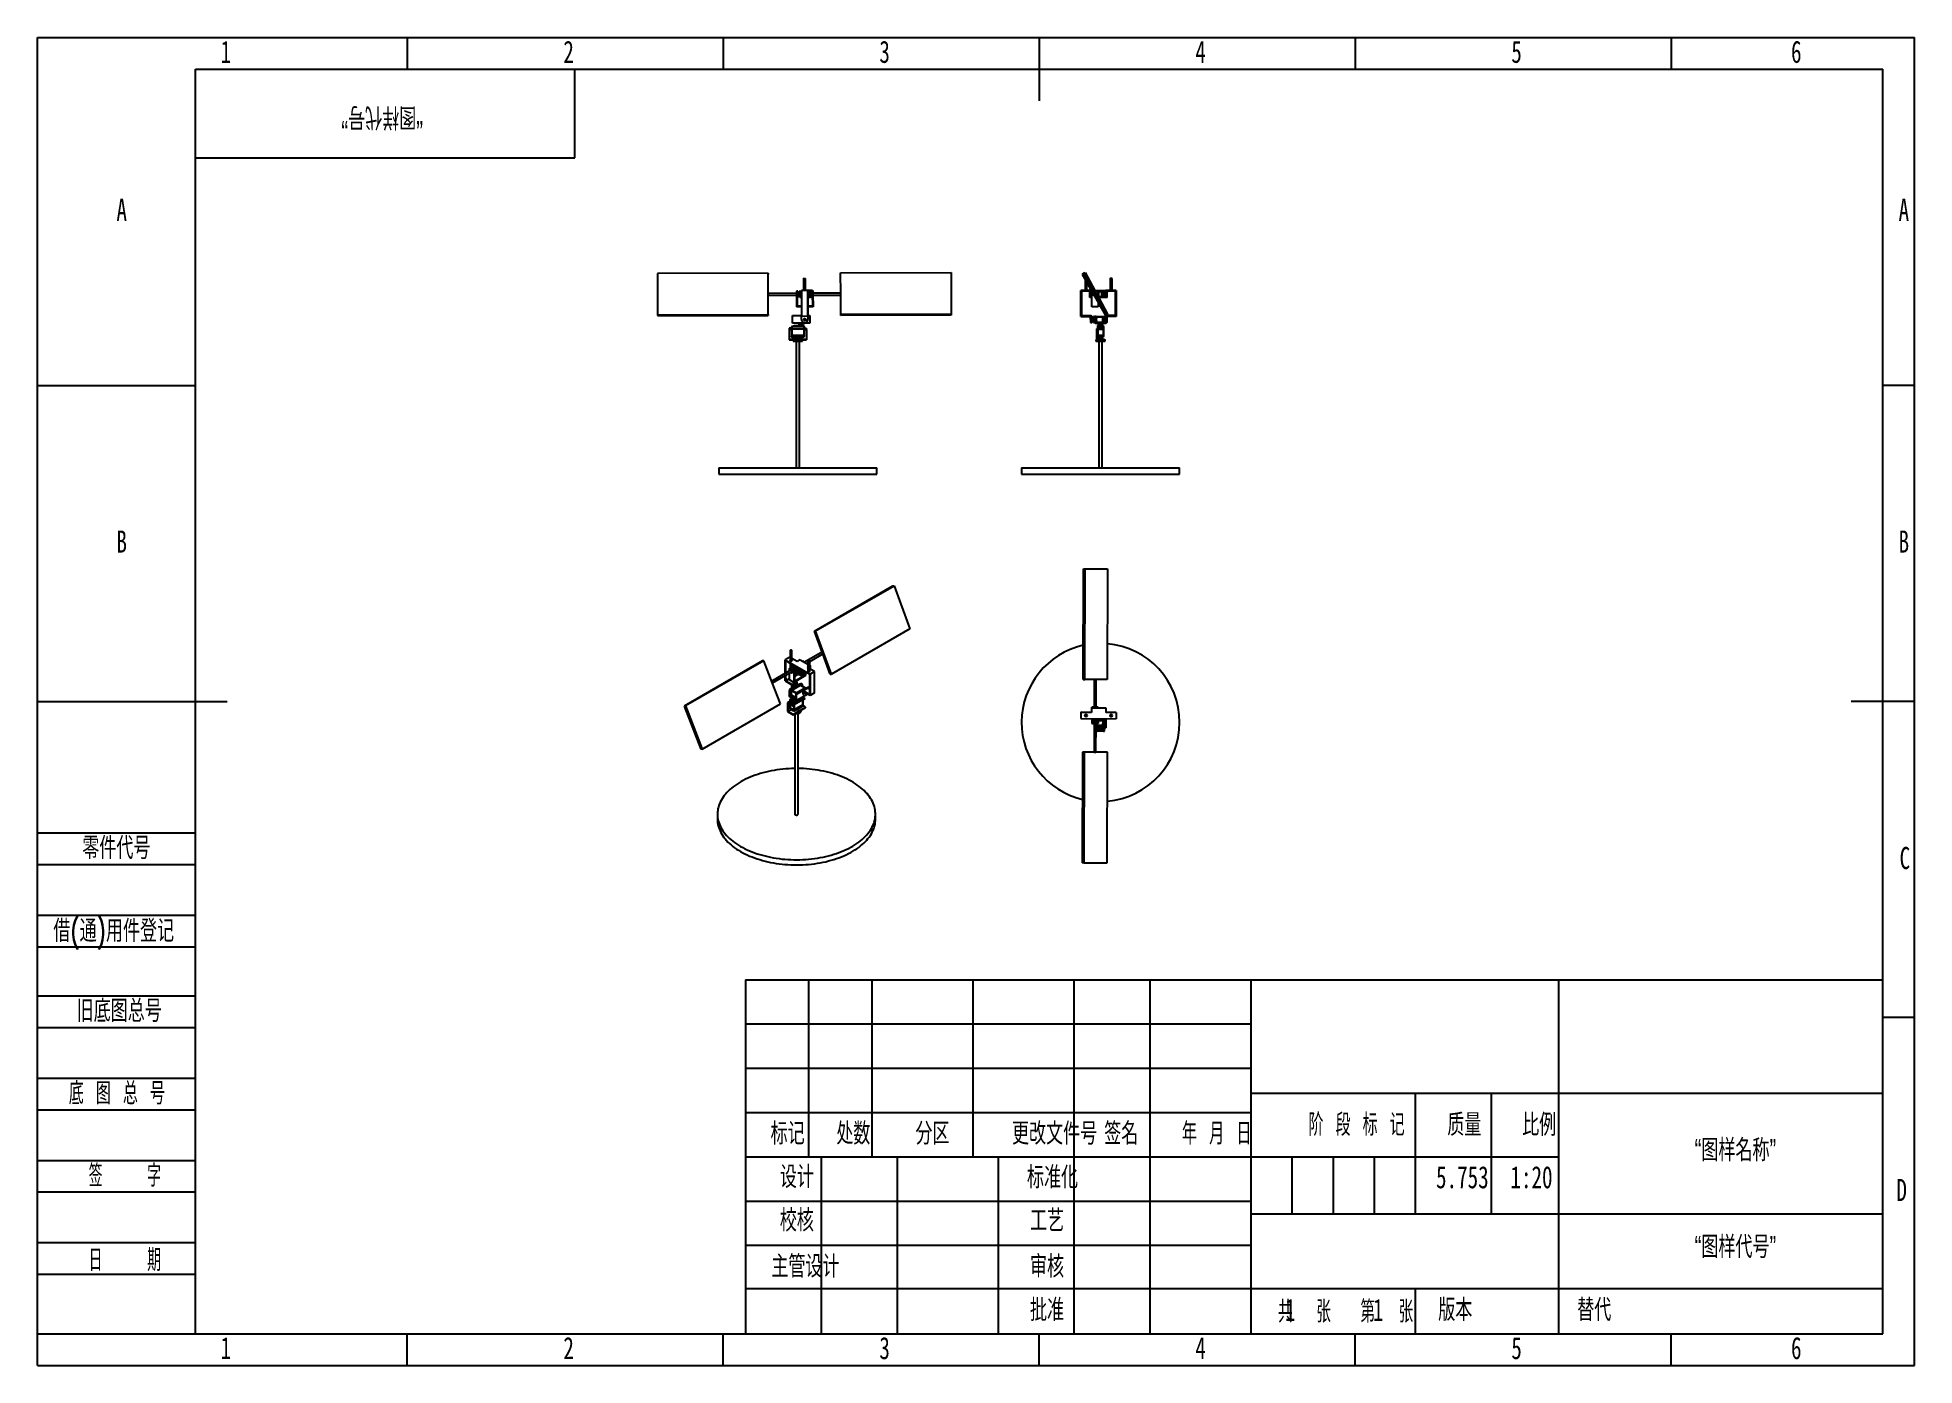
# Model space of a CAD drawing. Header units: millimetres. Extents: x 0 to 297, y 0 to 210.
import ezdxf

# ---------------------------------------------------------------- set-up
doc = ezdxf.new("R2010")
doc.units = ezdxf.units.MM
doc.layers.add('图框', color=7, linetype='Continuous')
doc.layers.add('粗实线层', color=7, linetype='Continuous', lineweight=25)
doc.styles.add('SLDTEXTSTYLE0', font='TXT', dxfattribs={"width": 0.7, "bigfont": 'bigfont'})
doc.styles.add('SLDTEXTSTYLE1', font='TXT', dxfattribs={"width": 0.6, "bigfont": 'bigfont'})
doc.styles.add('SLDTEXTSTYLE2', font='TXT', dxfattribs={"width": 0.614286, "bigfont": 'bigfont'})
doc.styles.add('SLDTEXTSTYLE3', font='TXT', dxfattribs={"width": 0.62, "bigfont": 'bigfont'})
doc.styles.add('SLDTEXTSTYLE4', font='TXT', dxfattribs={"width": 0.566667, "bigfont": 'bigfont'})
doc.styles.add('SLDTEXTSTYLE5', font='TXT', dxfattribs={"width": 0.7})

msp = doc.modelspace()

# ---------------------------------------------------------------- texts
at = {"layer": '图框', "char_height": 3.5}
for s, insert, attachment_point, style in [('1', (29.79, 209.5), 2, 'SLDTEXTSTYLE5'), ('2', (84.04, 209.5), 2, 'SLDTEXTSTYLE5'), ('3', (134.04, 209.5), 2, 'SLDTEXTSTYLE5'), ('4', (184.04, 209.5), 2, 'SLDTEXTSTYLE5'), ('5', (234.04, 209.5), 2, 'SLDTEXTSTYLE5'), ('6', (278.3, 209.5), 2, 'SLDTEXTSTYLE5'), ('A', (13.32, 184.5), 2, 'SLDTEXTSTYLE5'), ('A', (295.32, 184.5), 2, 'SLDTEXTSTYLE5'), ('B', (13.32, 132.04), 2, 'SLDTEXTSTYLE5'), ('B', (295.32, 132.04), 2, 'SLDTEXTSTYLE5'), ('零件代号', (7.08, 83.58), 1, 'SLDTEXTSTYLE0'), ('C', (295.48, 82), 2, 'SLDTEXTSTYLE5'), ('借(通)用件登记', (2.5, 70.47), 1, 'SLDTEXTSTYLE0'), ('旧底图总号', (6.19, 57.82), 1, 'SLDTEXTSTYLE0'), ('底 图 总 号', (4.95, 44.77), 1, 'SLDTEXTSTYLE2'), ('标记', (118.7, 38.42), 2, 'SLDTEXTSTYLE0'), ('处数', (129.09, 38.42), 2, 'SLDTEXTSTYLE0'), ('分区', (141.61, 38.42), 2, 'SLDTEXTSTYLE0'), ('更改文件号', (160.94, 38.42), 2, 'SLDTEXTSTYLE0'), ('签名', (171.48, 38.42), 2, 'SLDTEXTSTYLE0'), ('年 月 日', (186.59, 38.42), 2, 'SLDTEXTSTYLE3'), ('阶 段 标 记', (208.72, 39.81), 2, 'SLDTEXTSTYLE2'), ('质量', (225.77, 39.81), 2, 'SLDTEXTSTYLE0'), ('比例', (237.62, 39.81), 2, 'SLDTEXTSTYLE0'), ('“图样名称”', (268.67, 35.79), 2, 'SLDTEXTSTYLE0'), ('签    字', (13.81, 31.76), 2, 'SLDTEXTSTYLE4'), ('设计', (120.15, 31.56), 2, 'SLDTEXTSTYLE0'), ('标准化', (160.61, 31.49), 2, 'SLDTEXTSTYLE0'), ('5.753', (225.46, 31.52), 2, 'SLDTEXTSTYLE5'), ('1:20', (236.4, 31.52), 2, 'SLDTEXTSTYLE5'), ('D', (294.98, 29.5), 2, 'SLDTEXTSTYLE5'), ('校核', (120.15, 24.68), 2, 'SLDTEXTSTYLE0'), ('工艺', (159.74, 24.64), 2, 'SLDTEXTSTYLE0'), ('“图样代号”', (268.67, 20.49), 2, 'SLDTEXTSTYLE0'), ('日    期', (13.81, 18.41), 2, 'SLDTEXTSTYLE4'), ('主管设计', (121.51, 17.4), 2, 'SLDTEXTSTYLE0'), ('审核', (159.74, 17.4), 2, 'SLDTEXTSTYLE0'), ('批准', (159.74, 10.52), 2, 'SLDTEXTSTYLE0'), ('共  张', (200.48, 10.26), 2, 'SLDTEXTSTYLE1'), ('1', (197.39, 10.53), 1, 'SLDTEXTSTYLE5'), ('第  张', (213.51, 10.26), 2, 'SLDTEXTSTYLE1'), ('1', (211.3, 10.53), 1, 'SLDTEXTSTYLE5'), ('版本', (224.34, 10.53), 2, 'SLDTEXTSTYLE0'), ('替代', (243.64, 10.53), 1, 'SLDTEXTSTYLE0'), ('1', (29.79, 4.5), 2, 'SLDTEXTSTYLE5'), ('2', (84.04, 4.5), 2, 'SLDTEXTSTYLE5'), ('3', (134.04, 4.5), 2, 'SLDTEXTSTYLE5'), ('4', (184.04, 4.5), 2, 'SLDTEXTSTYLE5'), ('5', (234.04, 4.5), 2, 'SLDTEXTSTYLE5'), ('6', (278.3, 4.5), 2, 'SLDTEXTSTYLE5')]:
    msp.add_mtext(s, dxfattribs=dict(at, insert=insert, attachment_point=attachment_point, style=style))
at = {"layer": '图框', "insert": (54.53, 195.65), "char_height": 3.5, "attachment_point": 2, "rotation": 180, "style": 'SLDTEXTSTYLE0'}
msp.add_mtext('“图样代号”', dxfattribs=at)

# ---------------------------------------------------------------- linework, layer by layer
at = {"color": 7, "linetype": 'Continuous', "lineweight": 25}
for p, q in [((115.6, 172.73), (98.1, 172.69)), ((98.1, 172.69), (98.11, 166.17)), ((115.6, 169.47), (115.6, 172.73)), ((115.6, 172.73), (115.6, 172.59)), ((115.6, 169.55), (115.6, 172.59)), ((127.08, 172.8), (144.58, 172.85)), ((127.09, 169.5), (127.08, 172.8)), ((144.58, 172.71), (144.58, 172.85)), ((144.58, 172.85), (144.59, 166.25)), ((144.58, 172.71), (144.59, 166.1)), ((165.56, 172.69), (165.3, 172.54)), ((165.35, 172.59), (165.3, 172.54)), ((165.3, 172.54), (169.01, 166.02)), ((165.61, 172.73), (165.35, 172.59)), ((165.46, 172.66), (165.72, 172.8)), ((165.46, 172.66), (165.5, 172.71)), ((165.46, 172.65), (165.46, 172.66)), ((165.5, 172.71), (165.77, 172.85)), ((165.61, 172.73), (165.56, 172.69)), ((165.56, 172.69), (169.27, 166.17)), ((167.47, 169.47), (165.61, 172.73)), ((165.72, 172.8), (165.77, 172.85)), ((167.22, 170.02), (165.72, 172.8)), ((165.77, 172.85), (167.29, 170.02)), ((120.1, 169.56), (115.6, 169.55)), ((115.61, 166.22), (115.6, 169.47)), ((120.2, 169.91), (120.1, 169.91)), ((120.1, 169.41), (120.11, 167.41)), ((120.2, 169.41), (120.1, 169.41)), ((120.3, 169.91), (120.2, 169.91)), ((120.2, 169.41), (120.21, 167.51)), ((120.46, 169.64), (120.3, 169.64)), ((120.49, 169.67), (120.46, 169.67)), ((120.57, 169.72), (120.49, 169.72)), ((120.57, 169.84), (120.69, 169.84)), ((120.57, 169.03), (120.57, 169.8)), ((120.69, 169.8), (120.57, 169.8)), ((120.7, 169.89), (120.59, 169.89)), ((120.59, 169.66), (120.69, 169.66)), ((120.69, 169.87), (120.7, 169.87)), ((120.69, 169.82), (120.69, 169)), ((120.69, 169.82), (120.7, 169.82)), ((120.7, 169.89), (120.88, 169.89)), ((120.7, 168.99), (120.7, 169.84)), ((120.7, 169.84), (120.88, 169.84)), ((121.88, 170.02), (120.88, 170.01)), ((120.88, 170.01), (120.89, 165.91)), ((121.22, 171.92), (121.23, 170.02)), ((121.53, 170.02), (121.52, 171.92)), ((121.54, 170.02), (121.53, 171.92)), ((121.89, 165.92), (121.88, 170.02)), ((121.88, 170.02), (121.88, 169.92)), ((121.88, 170.02), (121.88, 170.02)), ((122.58, 170.02), (121.88, 170.02)), ((121.88, 169.92), (121.88, 169.92)), ((121.89, 166.02), (121.88, 169.92)), ((121.88, 169.92), (121.89, 169.92)), ((122.48, 169.92), (121.88, 169.92)), ((121.88, 169.89), (122.09, 169.89)), ((121.88, 169.84), (122.09, 169.84)), ((122.48, 169.92), (121.89, 169.92)), ((121.89, 169.92), (121.89, 169.92)), ((121.89, 169.92), (121.89, 169.89)), ((121.89, 169.92), (121.89, 169.89)), ((122.09, 169.89), (122.29, 169.89)), ((122.09, 168.99), (122.09, 169.84)), ((122.09, 169.84), (122.29, 169.84)), ((122.09, 168.99), (122.09, 169.84)), ((122.37, 169.86), (122.29, 169.89)), ((122.29, 169.89), (122.3, 169.89)), ((122.29, 168.99), (122.29, 169.84)), ((122.37, 169.84), (122.29, 169.84)), ((122.37, 169.86), (122.3, 169.89)), ((122.37, 169.86), (122.37, 169.86)), ((122.37, 169.86), (122.37, 169.84)), ((122.37, 169.86), (122.37, 169.86)), ((122.37, 169.86), (122.4, 169.84)), ((122.37, 169.86), (122.4, 169.84)), ((122.37, 169.86), (122.37, 169.86)), ((122.37, 169.73), (122.37, 169.84)), ((122.37, 169.84), (122.4, 169.84)), ((122.4, 169.73), (122.37, 169.73)), ((122.37, 169.73), (122.4, 169.73)), ((122.42, 169.84), (122.42, 169.84)), ((122.42, 169.11), (122.42, 169.73)), ((122.42, 169.73), (122.42, 169.11)), ((122.48, 168.92), (122.48, 169.92)), ((122.58, 170.02), (122.58, 168.92)), ((122.59, 170.02), (122.58, 170.02)), ((122.59, 169.57), (122.59, 170.02)), ((122.6, 169.57), (122.59, 169.57)), ((122.7, 169.92), (122.6, 169.92)), ((122.6, 169.42), (122.7, 169.42)), ((122.6, 169.42), (122.61, 167.52)), ((127.09, 169.58), (122.7, 169.57)), ((122.7, 169.42), (122.71, 167.42)), ((127.09, 166.2), (127.09, 169.5)), ((165.11, 170.02), (165.1, 170.01)), ((165.1, 165.91), (165.1, 170.01)), ((165.1, 170.01), (166.74, 170.01)), ((165.75, 170.02), (165.11, 170.02)), ((166.52, 169.91), (165.2, 169.91)), ((165.2, 169.91), (165.2, 166.01)), ((165.21, 169.91), (165.21, 166.02)), ((165.75, 171.76), (165.75, 170.02)), ((166.05, 170.02), (166.05, 171.23)), ((166.74, 170.02), (166.05, 170.02)), ((166.52, 168.91), (166.52, 169.91)), ((166.8, 169.91), (166.77, 169.91)), ((166.77, 168.91), (166.77, 169.91)), ((166.77, 169.45), (166.77, 169.91)), ((166.82, 169.88), (166.77, 169.88)), ((166.82, 169.88), (166.77, 169.88)), ((166.85, 169.45), (166.77, 169.45)), ((166.85, 169.45), (166.77, 169.45)), ((166.77, 168.91), (166.77, 169.38)), ((166.85, 169.38), (166.77, 169.38)), ((166.78, 169.88), (166.78, 169.91)), ((166.84, 167.41), (166.85, 169.41)), ((166.88, 169.76), (166.88, 169.6)), ((166.9, 169.63), (166.9, 169.74)), ((167.16, 170.02), (169.03, 170.02)), ((167.16, 170.01), (170.69, 170.01)), ((169.02, 169.91), (167.21, 169.91)), ((167.28, 169.81), (167.29, 169.82)), ((167.28, 169.8), (167.29, 169.82)), ((169.32, 166.22), (167.47, 169.47)), ((168.86, 169.89), (167.49, 169.89)), ((168.86, 169.89), (167.49, 169.89)), ((168.86, 169.89), (167.49, 169.89)), ((168.86, 169.89), (167.5, 169.89)), ((168.86, 169.89), (167.5, 169.89)), ((168.86, 169.89), (167.5, 169.89)), ((167.54, 169.87), (168.84, 169.87)), ((167.54, 169.87), (168.84, 169.87)), ((167.9, 169.84), (167.61, 169.84)), ((168.45, 169.84), (167.61, 169.84)), ((167.66, 169.41), (167.65, 169.47)), ((167.65, 169.47), (167.66, 169.41)), ((167.65, 169.35), (167.66, 169.41)), ((167.66, 169.41), (167.65, 169.35)), ((167.86, 169.51), (167.84, 169.51)), ((167.86, 169.51), (167.84, 169.51)), ((167.85, 169.41), (167.84, 168.81)), ((167.85, 169.41), (167.85, 169.41)), ((167.85, 169.41), (167.85, 168.81)), ((167.85, 169.31), (167.86, 169.31)), ((167.86, 169.8), (167.86, 169.51)), ((167.86, 169.31), (167.86, 169.03)), ((167.87, 169.83), (167.87, 169.83)), ((168.45, 169.84), (167.9, 169.84)), ((167.9, 169.84), (167.9, 169.84)), ((167.91, 169.79), (167.91, 169.04)), ((168.43, 169.79), (167.91, 169.79)), ((167.91, 169.79), (167.91, 169.04)), ((168.43, 169.04), (168.43, 169.79)), ((168.45, 169.84), (168.45, 169.84)), ((168.48, 169.03), (168.48, 169.8)), ((168.48, 169.8), (168.48, 169.8)), ((168.48, 169.8), (168.48, 169.66)), ((168.48, 169.66), (168.48, 169.66)), ((168.48, 169.66), (168.48, 169.16)), ((168.84, 169.87), (168.84, 169.87)), ((168.86, 169.89), (168.86, 169.89)), ((168.86, 169.89), (168.86, 169.89)), ((168.86, 169.89), (168.86, 169.89)), ((168.89, 169.88), (168.89, 169.88)), ((169.02, 169.88), (168.89, 169.88)), ((169.02, 169.88), (168.89, 169.88)), ((168.89, 169.82), (168.89, 169)), ((168.89, 169.82), (168.89, 169.82)), ((168.89, 169.82), (168.89, 169)), ((168.91, 168.99), (168.91, 169.84)), ((168.91, 169.84), (168.91, 169.84)), ((168.91, 169.84), (168.91, 169.45)), ((168.91, 169.45), (168.91, 169.45)), ((168.91, 169.38), (168.91, 169.45)), ((168.91, 169.45), (169.02, 169.45)), ((168.91, 169.45), (169.02, 169.45)), ((168.91, 169.38), (168.91, 168.99)), ((168.91, 169.38), (169.02, 169.38)), ((169.03, 170.02), (169.02, 170.02)), ((169.75, 170.02), (169.02, 170.02)), ((169.02, 168.91), (169.02, 169.91)), ((169.03, 170.02), (169.03, 170.02)), ((170.59, 169.91), (169.27, 169.91)), ((169.27, 168.91), (169.27, 169.91)), ((169.27, 168.91), (169.27, 169.91)), ((169.75, 171.92), (169.75, 170.02)), ((170.05, 170.02), (170.05, 171.92)), ((170.69, 170.02), (170.05, 170.02)), ((170.59, 166.01), (170.59, 169.91)), ((170.69, 170.02), (170.69, 170.01)), ((170.69, 165.92), (170.69, 170.02)), ((170.69, 170.01), (170.69, 165.91)), ((115.6, 169.25), (120.1, 169.26)), ((115.61, 166.07), (115.6, 169.25)), ((120.88, 167.41), (120.11, 167.41)), ((120.2, 168.91), (120.3, 168.91)), ((120.21, 167.51), (120.21, 168.91)), ((120.88, 167.52), (120.21, 167.51)), ((120.88, 167.51), (120.21, 167.51)), ((120.21, 167.51), (120.21, 167.51)), ((120.3, 169.19), (120.46, 169.19)), ((120.46, 169.16), (120.5, 169.16)), ((120.5, 169.11), (120.57, 169.11)), ((120.57, 169.03), (120.69, 169.03)), ((120.57, 168.99), (120.6, 168.99)), ((120.57, 168.99), (120.57, 168.99)), ((120.69, 168.99), (120.57, 168.99)), ((120.59, 169.16), (120.69, 169.16)), ((120.6, 168.99), (120.69, 168.99)), ((120.6, 168.99), (120.6, 168.99)), ((120.6, 168.94), (120.71, 168.94)), ((120.69, 169), (120.7, 169)), ((120.69, 168.95), (120.7, 168.95)), ((120.69, 168.95), (120.7, 168.95)), ((120.7, 168.99), (120.88, 168.99)), ((120.7, 168.95), (120.7, 168.95)), ((120.7, 168.94), (120.88, 168.94)), ((120.71, 168.94), (120.7, 168.94)), ((120.71, 168.94), (120.88, 168.94)), ((120.71, 168.94), (120.71, 168.94)), ((121.88, 168.99), (122.09, 168.99)), ((121.88, 168.94), (122.1, 168.94)), ((121.88, 168.94), (122.09, 168.94)), ((122.61, 167.52), (121.88, 167.52)), ((122.61, 167.52), (121.88, 167.52)), ((122.71, 167.42), (121.88, 167.42)), ((121.89, 168.94), (121.9, 167.52)), ((121.89, 168.94), (121.9, 167.52)), ((121.9, 167.42), (121.9, 166.07)), ((121.9, 167.42), (121.9, 166.07)), ((122.09, 168.99), (122.29, 168.99)), ((122.09, 168.94), (122.29, 168.94)), ((122.1, 168.94), (122.09, 168.94)), ((122.1, 168.94), (122.09, 168.94)), ((122.1, 168.94), (122.3, 168.94)), ((122.37, 168.99), (122.29, 168.99)), ((122.37, 168.98), (122.29, 168.94)), ((122.3, 168.94), (122.29, 168.94)), ((122.37, 168.98), (122.3, 168.94)), ((122.4, 169.11), (122.37, 169.11)), ((122.37, 168.99), (122.37, 169.11)), ((122.37, 169.11), (122.4, 169.11)), ((122.37, 169.11), (122.37, 169.11)), ((122.37, 168.98), (122.37, 168.99)), ((122.37, 168.98), (122.4, 168.99)), ((122.37, 168.98), (122.4, 168.99)), ((122.37, 168.99), (122.4, 168.99)), ((122.37, 168.98), (122.37, 168.98)), ((122.37, 168.98), (122.37, 168.98)), ((122.37, 168.98), (122.37, 168.98)), ((122.42, 169), (122.42, 169)), ((122.48, 168.92), (122.49, 168.92)), ((122.58, 168.92), (122.48, 168.92)), ((122.49, 168.92), (122.59, 168.92)), ((122.59, 168.92), (122.58, 168.92)), ((122.59, 169.27), (122.6, 169.27)), ((122.59, 168.92), (122.59, 169.27)), ((122.7, 169.27), (127.09, 169.28)), ((122.71, 167.42), (122.7, 169.27)), ((122.71, 167.42), (122.71, 167.42)), ((166.77, 168.91), (166.52, 168.91)), ((166.77, 168.95), (166.85, 168.95)), ((166.77, 168.91), (166.77, 168.91)), ((166.78, 168.92), (166.78, 168.95)), ((166.85, 168.92), (166.78, 168.92)), ((167.84, 167.41), (166.84, 167.41)), ((167.26, 169.06), (167.27, 169.09)), ((167.84, 168.08), (167.84, 167.41)), ((167.84, 168.08), (167.84, 167.51)), ((167.85, 167.52), (167.84, 167.51)), ((167.84, 167.52), (167.85, 167.52)), ((167.85, 167.42), (167.84, 167.41)), ((167.89, 168.99), (167.85, 168.99)), ((168.84, 168.95), (167.85, 168.95)), ((167.85, 168.94), (168.86, 168.94)), ((167.85, 168.92), (167.85, 168.8)), ((167.85, 168.92), (167.85, 168.8)), ((169.02, 168.92), (167.85, 168.92)), ((168.32, 167.97), (167.85, 168.84)), ((167.85, 168.07), (167.85, 167.52)), ((167.85, 168.06), (167.85, 167.42)), ((167.88, 168.92), (169.32, 166.25)), ((167.9, 168.99), (168.45, 168.99)), ((167.91, 169.04), (168.43, 169.04)), ((167.91, 169.04), (167.91, 169.04)), ((167.91, 169.04), (168.43, 169.04)), ((168.47, 169), (168.47, 169)), ((168.48, 169.16), (168.48, 169.03)), ((168.48, 169.03), (168.48, 169.03)), ((168.56, 169.22), (168.56, 169.22)), ((168.88, 168.97), (168.88, 168.97)), ((168.89, 169), (168.89, 169)), ((168.89, 168.95), (168.89, 168.95)), ((168.89, 168.95), (169.02, 168.95)), ((168.91, 168.99), (168.91, 168.99)), ((169.27, 168.91), (169.02, 168.91)), ((169.27, 168.91), (169.27, 168.91)), ((98.11, 166.17), (115.61, 166.22)), ((98.11, 166.17), (98.11, 166.02)), ((98.11, 166.02), (115.61, 166.07)), ((115.61, 166.22), (115.61, 166.07)), ((118.92, 163.92), (118.92, 163.82)), ((119.17, 163.92), (118.92, 163.92)), ((118.92, 163.82), (118.92, 162.32)), ((118.92, 163.82), (119.17, 163.82)), ((119.29, 164.1), (118.95, 164.03)), ((118.95, 164.03), (118.95, 163.92)), ((118.95, 164.03), (119.02, 164.03)), ((119.02, 164.03), (119.02, 163.92)), ((119.02, 164.03), (119.3, 164.03)), ((119.17, 163.82), (119.17, 163.92)), ((119.17, 163.92), (119.3, 163.92)), ((119.29, 164.31), (119.29, 164.03)), ((119.29, 164.31), (119.34, 164.31)), ((119.29, 163.92), (119.29, 162.92)), ((119.3, 164.32), (119.3, 164.31)), ((119.35, 164.32), (119.3, 164.32)), ((119.3, 164.03), (119.3, 163.92)), ((119.3, 163.92), (119.34, 163.92)), ((119.3, 163.92), (119.34, 163.92)), ((119.34, 164.31), (119.34, 163.92)), ((119.34, 164.31), (120.84, 164.31)), ((119.34, 163.92), (121.26, 163.92)), ((119.34, 163.92), (119.34, 162.92)), ((119.34, 163.92), (121.26, 163.92)), ((119.35, 164.32), (119.35, 164.31)), ((120.72, 164.32), (119.35, 164.32)), ((119.47, 164.82), (119.47, 166.07)), ((119.47, 166.07), (120.89, 166.07)), ((122.22, 164.82), (119.47, 164.82)), ((119.55, 164.42), (119.55, 164.32)), ((119.55, 164.42), (119.71, 164.42)), ((119.71, 164.32), (119.71, 164.45)), ((119.71, 164.45), (119.75, 164.45)), ((119.75, 164.45), (119.75, 164.32)), ((119.75, 164.45), (120.3, 164.45)), ((120.3, 164.45), (120.3, 164.42)), ((120.3, 164.45), (120.34, 164.45)), ((120.3, 164.42), (120.62, 164.42)), ((120.34, 164.45), (120.34, 164.42)), ((120.34, 164.45), (120.44, 164.45)), ((120.35, 164.82), (120.35, 164.72)), ((120.85, 164.72), (120.35, 164.72)), ((120.44, 164.42), (120.44, 164.45)), ((120.53, 164.52), (120.53, 164.42)), ((120.53, 164.52), (121.14, 164.52)), ((120.58, 164.56), (120.58, 164.52)), ((120.58, 164.56), (121.09, 164.56)), ((120.62, 164.72), (120.62, 164.56)), ((120.62, 164.42), (120.62, 164.32)), ((120.62, 164.42), (121.31, 164.42)), ((120.72, 164.32), (120.72, 164.31)), ((120.84, 164.31), (121.26, 164.31)), ((121.35, 164.72), (120.85, 164.72)), ((121.89, 165.92), (120.89, 165.91)), ((121.89, 165.92), (120.89, 165.91)), ((120.89, 165.91), (120.89, 165.91)), ((120.89, 165.41), (120.89, 165.91)), ((120.96, 164.32), (120.96, 164.31)), ((121.25, 164.32), (120.96, 164.32)), ((121.07, 164.56), (121.07, 164.72)), ((121.09, 164.52), (121.09, 164.56)), ((121.14, 164.42), (121.14, 164.52)), ((121.25, 164.32), (121.25, 164.31)), ((121.3, 164.32), (121.25, 164.32)), ((121.26, 164.31), (121.26, 163.92)), ((121.31, 164.31), (121.26, 164.31)), ((121.29, 163.92), (121.26, 163.92)), ((121.26, 163.92), (121.26, 162.92)), ((121.26, 163.92), (121.29, 163.92)), ((121.29, 164.03), (121.29, 163.92)), ((121.29, 164.03), (121.57, 164.03)), ((121.29, 163.92), (121.42, 163.92)), ((121.3, 164.32), (121.3, 164.31)), ((121.31, 164.31), (121.31, 164.42)), ((121.31, 164.31), (121.31, 164.03)), ((121.31, 164.1), (121.65, 164.03)), ((121.31, 163.92), (121.31, 162.92)), ((121.35, 164.72), (121.35, 164.82)), ((121.39, 164.92), (121.39, 164.92)), ((121.67, 163.92), (121.42, 163.92)), ((121.42, 163.92), (121.42, 163.82)), ((121.42, 163.82), (121.67, 163.82)), ((121.57, 164.03), (121.57, 163.92)), ((121.57, 164.03), (121.65, 164.03)), ((121.65, 164.03), (121.65, 163.92)), ((121.67, 163.82), (121.67, 163.92)), ((121.67, 163.82), (121.67, 162.32)), ((121.89, 166.07), (122.22, 166.07)), ((121.89, 166.02), (121.89, 166.02)), ((121.89, 166.02), (121.89, 165.42)), ((121.89, 165.92), (121.89, 165.42)), ((121.89, 165.92), (121.89, 165.92)), ((121.89, 165.42), (121.89, 165.42)), ((122.22, 166.07), (122.22, 164.92)), ((122.22, 166.07), (122.22, 164.82)), ((122.22, 166.07), (122.22, 166.07)), ((122.22, 165.92), (122.22, 164.92)), ((122.22, 165.92), (122.22, 164.92)), ((122.22, 165.92), (122.22, 165.92)), ((122.22, 165.92), (122.22, 165.92)), ((122.22, 164.92), (122.22, 164.92)), ((122.22, 164.92), (122.22, 164.82)), ((122.22, 164.92), (122.22, 164.92)), ((122.22, 164.82), (122.22, 164.82)), ((144.59, 166.25), (127.09, 166.2)), ((127.09, 166.06), (127.09, 166.2)), ((144.59, 166.1), (127.09, 166.06)), ((144.59, 166.1), (144.59, 166.25)), ((165.1, 165.91), (166.6, 165.91)), ((165.2, 166.01), (165.21, 166.02)), ((165.2, 166.01), (166.7, 166.01)), ((165.21, 166.02), (166.71, 166.02)), ((166.6, 165.41), (166.6, 165.91)), ((166.6, 165.41), (166.7, 165.41)), ((166.61, 164.92), (166.71, 164.92)), ((166.7, 166.01), (166.71, 166.02)), ((166.7, 165.41), (166.7, 166.01)), ((166.71, 166.02), (166.71, 165.92)), ((166.81, 165.92), (166.71, 165.92)), ((166.71, 164.92), (166.81, 164.92)), ((166.96, 165.64), (166.81, 165.64)), ((166.81, 165.19), (166.96, 165.19)), ((167, 165.67), (166.96, 165.67)), ((166.96, 165.16), (167, 165.16)), ((167.07, 165.72), (167, 165.72)), ((167, 165.11), (167.07, 165.11)), ((167.07, 165.84), (167.19, 165.84)), ((167.07, 165.03), (167.07, 165.8)), ((167.19, 165.8), (167.07, 165.8)), ((167.07, 165.03), (167.19, 165.03)), ((167.19, 164.99), (167.07, 164.99)), ((167.2, 165.89), (167.1, 165.89)), ((167.1, 165.67), (167.19, 165.67)), ((167.1, 165.17), (167.19, 165.17)), ((167.1, 164.94), (167.2, 164.94)), ((167.19, 165.88), (167.2, 165.88)), ((167.19, 165.83), (167.19, 165.01)), ((167.19, 165.83), (167.2, 165.83)), ((167.19, 165.01), (167.2, 165.01)), ((167.19, 164.96), (167.2, 164.96)), ((167.2, 165.89), (167.38, 165.89)), ((167.2, 164.99), (167.2, 165.84)), ((167.2, 165.84), (167.38, 165.84)), ((167.2, 164.99), (167.38, 164.99)), ((167.2, 164.94), (167.38, 164.94)), ((167.38, 165.92), (167.38, 164.92)), ((167.38, 165.92), (167.48, 165.92)), ((167.38, 164.82), (167.38, 164.92)), ((167.38, 164.92), (168.98, 164.92)), ((167.38, 164.92), (167.48, 164.92)), ((167.38, 164.82), (169.08, 164.82)), ((167.48, 165.92), (167.48, 164.92)), ((167.48, 165.92), (167.48, 165.92)), ((167.48, 165.92), (167.48, 165.88)), ((167.48, 165.92), (167.49, 165.92)), ((167.48, 165.89), (167.59, 165.89)), ((167.48, 165.88), (167.59, 165.88)), ((167.48, 165.8), (167.59, 165.8)), ((167.48, 165.72), (167.48, 165.8)), ((167.48, 165.72), (167.59, 165.72)), ((167.48, 165.62), (167.59, 165.62)), ((167.48, 165.45), (167.48, 165.62)), ((167.48, 165.38), (167.48, 165.45)), ((167.48, 165.22), (167.48, 165.38)), ((167.48, 165.22), (167.59, 165.22)), ((167.48, 165.03), (167.48, 165.12)), ((167.48, 165.12), (167.59, 165.12)), ((167.48, 165.03), (167.59, 165.03)), ((167.48, 164.95), (167.48, 164.92)), ((167.48, 164.95), (167.59, 164.95)), ((167.48, 164.94), (167.59, 164.94)), ((167.49, 165.92), (167.49, 165.89)), ((167.49, 165.92), (167.49, 165.92)), ((167.49, 165.92), (167.49, 165.89)), ((167.49, 164.94), (167.49, 164.92)), ((167.49, 164.94), (167.49, 164.92)), ((167.59, 165.89), (168.59, 165.89)), ((167.59, 165.88), (167.59, 165.88)), ((167.59, 164.99), (167.59, 165.84)), ((167.59, 165.84), (168.59, 165.84)), ((167.59, 165.72), (167.59, 165.8)), ((167.59, 165.72), (167.59, 165.72)), ((167.59, 165.22), (167.59, 165.62)), ((167.59, 165.62), (167.59, 165.62)), ((167.59, 165.22), (167.59, 165.22)), ((167.59, 165.03), (167.59, 165.12)), ((167.59, 165.12), (167.59, 165.12)), ((167.59, 164.99), (168.59, 164.99)), ((167.59, 164.95), (167.59, 164.95)), ((167.59, 164.94), (168.59, 164.94)), ((167.59, 163.92), (167.69, 163.92)), ((167.59, 163.92), (167.59, 162.22)), ((167.69, 164.82), (167.69, 164.72)), ((168.69, 164.72), (167.69, 164.72)), ((167.69, 163.92), (167.69, 162.32)), ((168.69, 163.92), (167.69, 163.92)), ((167.69, 163.92), (167.69, 163.82)), ((168.69, 163.82), (167.69, 163.82)), ((167.71, 164.42), (167.71, 164.31)), ((167.71, 164.42), (167.76, 164.42)), ((167.71, 164.31), (167.71, 163.92)), ((167.71, 164.31), (167.76, 164.31)), ((167.71, 163.82), (167.71, 162.92)), ((167.72, 164.03), (167.72, 163.92)), ((167.72, 164.03), (167.8, 164.03)), ((167.73, 164.32), (167.73, 164.31)), ((167.73, 164.32), (167.78, 164.32)), ((167.76, 164.32), (167.76, 164.45)), ((167.76, 164.45), (167.8, 164.45)), ((167.76, 164.31), (167.76, 164.03)), ((167.76, 164.31), (168.61, 164.31)), ((167.76, 163.82), (167.76, 162.92)), ((167.78, 164.32), (167.78, 164.31)), ((168.6, 164.32), (167.78, 164.32)), ((167.8, 164.45), (167.8, 164.32)), ((167.8, 164.45), (168.57, 164.45)), ((167.8, 164.03), (167.8, 163.92)), ((167.8, 164.03), (167.89, 164.03)), ((167.88, 164.52), (167.88, 164.45)), ((167.88, 164.52), (168.19, 164.52)), ((167.89, 164.03), (167.89, 163.92)), ((167.89, 164.03), (167.99, 164.03)), ((167.93, 164.56), (167.93, 164.52)), ((167.93, 164.56), (168.19, 164.56)), ((167.94, 164.42), (167.94, 164.32)), ((167.94, 164.42), (168.44, 164.42)), ((167.96, 164.72), (167.96, 164.56)), ((167.99, 164.03), (167.99, 163.92)), ((167.99, 164.03), (168.15, 164.03)), ((168.15, 164.1), (168.15, 164.03)), ((168.15, 164.1), (168.22, 164.1)), ((168.15, 164.03), (168.22, 164.03)), ((168.19, 164.56), (168.44, 164.56)), ((168.19, 164.52), (168.49, 164.52)), ((168.22, 164.1), (168.22, 164.03)), ((168.22, 164.03), (168.39, 164.03)), ((168.39, 164.03), (168.39, 163.92)), ((168.39, 164.03), (168.49, 164.03)), ((168.41, 164.56), (168.41, 164.72)), ((168.44, 164.52), (168.44, 164.56)), ((168.44, 164.42), (168.44, 164.32)), ((168.49, 164.45), (168.49, 164.52)), ((168.49, 164.03), (168.49, 163.92)), ((168.49, 164.03), (168.57, 164.03)), ((168.57, 164.32), (168.57, 164.45)), ((168.57, 164.45), (168.61, 164.45)), ((168.57, 164.03), (168.57, 163.92)), ((168.57, 164.03), (168.65, 164.03)), ((168.59, 165.89), (168.79, 165.89)), ((168.59, 164.99), (168.59, 165.84)), ((168.59, 165.84), (168.79, 165.84)), ((168.59, 164.99), (168.59, 165.84)), ((168.59, 164.99), (168.79, 164.99)), ((168.59, 164.94), (168.79, 164.94)), ((168.6, 164.32), (168.6, 164.31)), ((168.65, 164.32), (168.6, 164.32)), ((168.61, 164.45), (168.61, 164.32)), ((168.61, 164.42), (168.66, 164.42)), ((168.61, 164.31), (168.61, 164.03)), ((168.61, 164.31), (168.66, 164.31)), ((168.61, 163.82), (168.61, 162.92)), ((168.65, 164.32), (168.65, 164.31)), ((168.65, 164.03), (168.65, 163.92)), ((168.66, 164.31), (168.66, 164.42)), ((168.66, 164.31), (168.66, 163.92)), ((168.66, 163.82), (168.66, 162.92)), ((168.69, 164.72), (168.69, 164.82)), ((168.69, 163.92), (168.69, 163.82)), ((168.87, 165.86), (168.79, 165.89)), ((168.79, 165.89), (168.8, 165.89)), ((168.79, 164.99), (168.79, 165.84)), ((168.87, 165.84), (168.79, 165.84)), ((168.87, 164.99), (168.79, 164.99)), ((168.87, 164.98), (168.79, 164.94)), ((168.8, 164.94), (168.79, 164.94)), ((168.87, 165.86), (168.8, 165.89)), ((168.87, 164.98), (168.8, 164.94)), ((168.87, 165.86), (168.87, 165.86)), ((168.87, 165.86), (168.87, 165.84)), ((168.87, 165.86), (168.87, 165.86)), ((168.87, 165.86), (168.91, 165.84)), ((168.87, 165.86), (168.9, 165.84)), ((168.87, 165.86), (168.87, 165.86)), ((168.87, 165.73), (168.87, 165.84)), ((168.87, 165.84), (168.9, 165.84)), ((168.9, 165.73), (168.87, 165.73)), ((168.9, 165.1), (168.87, 165.1)), ((168.87, 164.99), (168.87, 165.1)), ((168.87, 164.98), (168.87, 164.99)), ((168.87, 164.99), (168.9, 164.99)), ((168.87, 164.98), (168.9, 164.99)), ((168.87, 164.98), (168.91, 164.99)), ((168.87, 164.98), (168.87, 164.98)), ((168.87, 164.98), (168.87, 164.98)), ((168.87, 164.98), (168.87, 164.98)), ((168.92, 165.83), (168.92, 165.83)), ((168.92, 165.1), (168.92, 165.73)), ((168.92, 165.73), (168.92, 165.1)), ((168.92, 165), (168.92, 165)), ((168.98, 164.92), (168.98, 166.07)), ((168.98, 166.07), (168.99, 166.07)), ((169.27, 166.17), (169.01, 166.02)), ((169.08, 164.82), (169.08, 166.06)), ((169.09, 164.82), (169.08, 164.82)), ((169.09, 166.07), (169.09, 166.02)), ((169.09, 166.01), (169.09, 166.02)), ((170.59, 166.02), (169.09, 166.02)), ((169.09, 165.41), (169.09, 166.01)), ((170.59, 166.01), (169.09, 166.01)), ((169.19, 165.41), (169.09, 165.41)), ((169.09, 164.92), (169.19, 164.92)), ((169.09, 164.92), (169.09, 164.82)), ((170.69, 165.91), (169.19, 165.91)), ((169.19, 165.41), (169.19, 165.91)), ((169.19, 165.91), (169.19, 165.42)), ((169.27, 166.17), (169.32, 166.22)), ((169.32, 166.25), (169.31, 166.23)), ((170.69, 165.92), (170.69, 165.91)), ((118.92, 162.32), (118.92, 162.22)), ((118.92, 162.32), (121.67, 162.32)), ((118.92, 162.22), (119.88, 162.22)), ((119.29, 162.92), (119.29, 162.72)), ((119.29, 162.92), (119.34, 162.92)), ((119.29, 162.92), (119.34, 162.92)), ((119.29, 162.72), (119.34, 162.72)), ((119.32, 162.65), (119.29, 162.72)), ((119.32, 162.65), (119.34, 162.65)), ((119.34, 162.62), (119.32, 162.65)), ((119.34, 162.92), (119.34, 162.72)), ((119.34, 162.92), (121.26, 162.92)), ((119.34, 162.92), (121.26, 162.92)), ((119.34, 162.72), (121.26, 162.72)), ((119.34, 162.65), (119.34, 162.72)), ((119.34, 162.65), (119.45, 162.65)), ((119.34, 162.65), (119.34, 162.62)), ((119.34, 162.6), (119.34, 162.62)), ((119.34, 162.6), (119.45, 162.6)), ((119.45, 162.65), (119.45, 162.62)), ((119.45, 162.6), (121.15, 162.6)), ((119.55, 162.22), (119.55, 161.97)), ((119.55, 161.97), (121.05, 161.97)), ((119.88, 162.22), (120.71, 162.22)), ((120.05, 161.97), (120.05, 141.97)), ((120.55, 141.97), (120.55, 161.97)), ((120.71, 162.22), (121.67, 162.22)), ((121.05, 161.97), (121.05, 162.22)), ((121.15, 162.65), (121.26, 162.65)), ((121.15, 162.65), (121.15, 162.62)), ((121.25, 162.6), (121.15, 162.6)), ((121.25, 162.6), (121.26, 162.62)), ((121.26, 162.92), (121.26, 162.72)), ((121.26, 162.92), (121.31, 162.92)), ((121.26, 162.92), (121.31, 162.92)), ((121.26, 162.65), (121.26, 162.72)), ((121.26, 162.72), (121.31, 162.72)), ((121.26, 162.65), (121.28, 162.65)), ((121.26, 162.65), (121.26, 162.62)), ((121.26, 162.62), (121.28, 162.65)), ((121.28, 162.65), (121.31, 162.72)), ((121.31, 162.92), (121.31, 162.72)), ((121.67, 162.32), (121.67, 162.22)), ((167.46, 162.22), (167.46, 161.97)), ((167.46, 162.22), (167.59, 162.22)), ((167.46, 161.97), (168.21, 161.97)), ((167.59, 162.22), (168.84, 162.22)), ((167.69, 162.32), (168.84, 162.32)), ((167.71, 162.92), (167.71, 162.72)), ((167.71, 162.92), (167.76, 162.92)), ((167.71, 162.92), (167.76, 162.92)), ((167.71, 162.72), (167.76, 162.72)), ((167.75, 162.65), (167.71, 162.72)), ((167.75, 162.65), (167.76, 162.65)), ((167.75, 162.65), (167.76, 162.62)), ((167.76, 162.92), (167.76, 162.72)), ((167.76, 162.92), (168.61, 162.92)), ((167.76, 162.92), (168.61, 162.92)), ((167.76, 162.72), (168.61, 162.72)), ((167.76, 162.65), (167.76, 162.72)), ((167.76, 162.65), (167.87, 162.65)), ((167.76, 162.65), (167.76, 162.62)), ((167.76, 162.62), (167.77, 162.6)), ((167.87, 162.6), (167.77, 162.6)), ((167.87, 162.62), (167.87, 162.65)), ((167.87, 162.6), (168.5, 162.6)), ((167.96, 161.97), (167.96, 141.97)), ((168.21, 161.97), (168.96, 161.97)), ((168.46, 141.97), (168.46, 161.97)), ((168.5, 162.65), (168.61, 162.65)), ((168.5, 162.62), (168.5, 162.65)), ((168.5, 162.6), (168.6, 162.6)), ((168.61, 162.62), (168.6, 162.6)), ((168.61, 162.92), (168.61, 162.72)), ((168.61, 162.92), (168.66, 162.92)), ((168.61, 162.92), (168.66, 162.92)), ((168.61, 162.65), (168.61, 162.72)), ((168.61, 162.72), (168.66, 162.72)), ((168.61, 162.65), (168.63, 162.65)), ((168.61, 162.65), (168.61, 162.62)), ((168.63, 162.65), (168.61, 162.62)), ((168.63, 162.65), (168.66, 162.72)), ((168.66, 162.92), (168.66, 162.72)), ((168.84, 162.32), (168.84, 162.22)), ((168.84, 162.22), (168.96, 162.22)), ((168.96, 161.97), (168.96, 162.22)), ((107.8, 141.97), (107.8, 140.97)), ((107.8, 141.97), (132.8, 141.97)), ((107.8, 140.97), (132.8, 140.97)), ((132.8, 140.97), (132.8, 141.97)), ((155.71, 141.97), (155.71, 140.97)), ((155.71, 141.97), (168.21, 141.97)), ((155.71, 140.97), (168.21, 140.97)), ((168.21, 141.97), (180.71, 141.97)), ((168.21, 140.97), (180.71, 140.97)), ((180.71, 140.97), (180.71, 141.97)), ((165.46, 108.48), (165.5, 125.98)), ((165.5, 125.98), (169.06, 125.99)), ((165.5, 125.98), (165.77, 125.98)), ((165.72, 108.48), (165.77, 125.98)), ((165.77, 125.98), (169.32, 125.98)), ((169.06, 125.99), (169.32, 125.98)), ((169.32, 125.98), (169.27, 108.48)), ((122.94, 116.14), (135.34, 123.3)), ((123.12, 116.15), (135.53, 123.31)), ((135.34, 123.3), (135.53, 123.31)), ((135.53, 123.31), (138.05, 116.47)), ((122.94, 116.14), (123.12, 116.15)), ((124.16, 112.82), (122.94, 116.14)), ((124.38, 112.73), (123.12, 116.15)), ((138.05, 116.47), (125.64, 109.31)), ((119.07, 113.03), (119.07, 111.44)), ((119.37, 111.44), (119.37, 113.03)), ((114.74, 111.44), (102.33, 104.27)), ((114.92, 111.45), (102.52, 104.29)), ((114.92, 111.45), (114.74, 111.44)), ((116.24, 108.03), (114.92, 111.45)), ((119.26, 110), (116.17, 108.21)), ((119.02, 112.01), (118.31, 111.6)), ((118.31, 109.45), (118.31, 111.6)), ((118.31, 111.6), (122.25, 109.31)), ((119.31, 110.93), (118.38, 111.47)), ((118.38, 111.47), (118.38, 109.49)), ((118.98, 109.84), (118.98, 110.07)), ((119.07, 111.97), (119.02, 112.01)), ((119.09, 111.06), (119.09, 110.3)), ((119.16, 110.34), (119.09, 110.3)), ((119.23, 110.38), (119.16, 110.34)), ((119.31, 110.41), (119.31, 110.93)), ((120.19, 111.32), (119.37, 111.8)), ((119.41, 110.73), (119.42, 110.73)), ((119.42, 110.72), (119.42, 110.72)), ((119.44, 110.65), (119.44, 110.46)), ((119.44, 110.47), (119.44, 110.63)), ((119.6, 110.76), (119.45, 110.67)), ((119.46, 110.66), (119.45, 110.65)), ((119.53, 110.52), (119.46, 110.48)), ((119.47, 110.67), (119.62, 110.76)), ((119.77, 110.5), (119.47, 110.67)), ((119.47, 110.65), (119.68, 110.53)), ((119.47, 110.65), (119.48, 110.65)), ((121.07, 109.91), (119.48, 110.83)), ((119.48, 110.7), (119.48, 110.83)), ((119.48, 110.65), (119.69, 110.53)), ((119.54, 110.33), (119.53, 110.32)), ((119.56, 110.74), (119.56, 110.79)), ((119.68, 110.53), (119.69, 110.53)), ((120.83, 109.88), (119.77, 110.5)), ((119.84, 110.33), (119.91, 110.37)), ((120.07, 110.19), (119.84, 110.33)), ((119.85, 110.44), (120.82, 109.88)), ((119.85, 110.43), (119.85, 110.44)), ((119.85, 110.43), (120.81, 109.87)), ((120.53, 110.01), (119.91, 110.37)), ((120, 109.95), (119.98, 109.94)), ((120.03, 110.17), (120.03, 109.93)), ((120.05, 110.19), (120.04, 110.18)), ((120.05, 110.18), (120.07, 110.19)), ((120.44, 109.96), (120.05, 110.18)), ((120.06, 110.14), (120.06, 109.52)), ((120.43, 109.92), (120.06, 110.14)), ((120.08, 110.13), (120.08, 109.53)), ((120.69, 111.61), (120.19, 111.32)), ((120.43, 109.31), (120.43, 109.92)), ((120.44, 109.96), (120.53, 110.01)), ((120.56, 109.96), (120.47, 109.91)), ((120.47, 109.28), (120.47, 109.91)), ((120.56, 109.96), (120.56, 109.85)), ((120.69, 111.61), (121.89, 110.91)), ((120.83, 109.88), (120.97, 109.97)), ((120.86, 109.82), (121.04, 109.93)), ((121.06, 109.92), (121.06, 109.62)), ((121.07, 109.1), (121.07, 109.91)), ((124.21, 112.86), (121.37, 111.21)), ((121.67, 111.04), (121.89, 111.17)), ((121.89, 110.47), (121.78, 110.4)), ((121.89, 110.34), (121.78, 110.4)), ((121.89, 110.39), (121.85, 110.36)), ((121.89, 111.39), (121.89, 109.8)), ((122.19, 111.34), (124.36, 112.6)), ((122.19, 109.8), (122.19, 111.39)), ((122.19, 110.74), (122.28, 110.69)), ((122.28, 110.69), (122.19, 110.64)), ((122.21, 110.57), (122.19, 110.56)), ((122.95, 109.72), (122.19, 110.16)), ((122.21, 110.15), (122.21, 110.57)), ((122.28, 110.69), (122.28, 110.11)), ((125.45, 109.3), (124.26, 112.54)), ((125.64, 109.31), (124.38, 112.73)), ((117.55, 104.62), (116.24, 108.03)), ((116.28, 107.93), (119.41, 109.74)), ((118.32, 108.25), (118.31, 109.1)), ((118.32, 108.25), (119.37, 107.64)), ((118.38, 109.14), (118.39, 108.29)), ((118.39, 108.29), (118.98, 108.64)), ((118.39, 108.29), (119.44, 107.68)), ((118.98, 108.45), (118.98, 109.49)), ((119.69, 108.03), (118.98, 108.45)), ((119.08, 106.96), (120.15, 107.57)), ((119.08, 106.96), (119.36, 106.8)), ((119.25, 107.06), (119.25, 107.1)), ((119.29, 107.08), (119.25, 107.1)), ((119.28, 107.14), (119.67, 107.37)), ((119.28, 107.14), (119.34, 107.11)), ((119.36, 106.8), (120.72, 107.59)), ((119.36, 106.8), (120.72, 107.59)), ((119.38, 107.23), (119.37, 107.64)), ((119.38, 107.2), (119.38, 107.23)), ((119.38, 107.23), (119.4, 107.21)), ((119.44, 107.68), (120.15, 108.09)), ((119.45, 107.24), (119.44, 107.68)), ((119.67, 107.37), (119.69, 107.36)), ((119.76, 109.7), (119.69, 109.66)), ((119.69, 109.66), (119.69, 108.03)), ((121.53, 109.1), (119.69, 108.03)), ((119.69, 107.36), (119.92, 107.49)), ((119.7, 107.36), (119.69, 107.37)), ((119.76, 109.7), (119.76, 108.16)), ((120.35, 109.32), (119.76, 108.97)), ((121.23, 109), (119.76, 108.16)), ((119.82, 109.63), (119.84, 109.63)), ((119.83, 109.79), (119.85, 109.8)), ((120.03, 109.52), (119.84, 109.63)), ((119.92, 107.49), (119.96, 107.47)), ((119.97, 108.2), (120.15, 108.09)), ((120.03, 109.77), (120.03, 109.53)), ((120.12, 107.79), (120.05, 107.83)), ((120.05, 106.21), (122, 107.33)), ((120.06, 109.52), (120.08, 109.53)), ((120.06, 109.52), (120.43, 109.31)), ((120.06, 109.49), (120.44, 109.26)), ((120.06, 106.39), (121.43, 107.18)), ((120.06, 106.39), (121.43, 107.18)), ((120.08, 109.53), (120.43, 109.33)), ((120.12, 106.17), (122.07, 107.29)), ((120.15, 108.09), (120.15, 107.76)), ((120.15, 107.57), (120.45, 107.75)), ((120.21, 106.31), (121.57, 107.1)), ((120.45, 107.75), (120.72, 107.59)), ((120.46, 109.26), (120.55, 109.31)), ((120.47, 109.28), (120.56, 109.33)), ((120.67, 107.63), (120.47, 107.75)), ((120.49, 109.81), (120.56, 109.85)), ((120.49, 109.81), (120.49, 109.4)), ((120.52, 109.29), (120.83, 109.11)), ((120.81, 109.12), (120.52, 109.29)), ((120.54, 109.41), (120.61, 109.45)), ((120.56, 109.42), (120.56, 109.33)), ((120.67, 107.63), (120.87, 107.75)), ((120.67, 107.63), (120.75, 107.59)), ((120.87, 107.86), (120.69, 107.76)), ((120.69, 107.76), (120.69, 107.65)), ((120.69, 107.76), (120.76, 107.72)), ((120.72, 107.59), (121.43, 107.18)), ((120.75, 107.59), (120.95, 107.7)), ((121.45, 107.18), (120.75, 107.59)), ((120.76, 107.72), (120.94, 107.82)), ((120.76, 107.72), (120.76, 107.69)), ((120.81, 109.87), (120.82, 109.88)), ((120.84, 109.12), (120.84, 109.13)), ((120.85, 109.82), (120.86, 109.15)), ((120.85, 109.81), (120.85, 109.82)), ((120.85, 109.81), (120.85, 109.14)), ((120.85, 109.14), (120.86, 109.15)), ((120.87, 109.13), (120.86, 109.82)), ((120.86, 109.11), (121.05, 109.22)), ((120.87, 109.13), (121.06, 109.24)), ((120.94, 107.82), (120.87, 107.86)), ((120.87, 107.75), (120.95, 107.7)), ((120.98, 107.71), (120.91, 107.75)), ((120.91, 107.56), (120.99, 107.51)), ((120.92, 107.56), (120.91, 107.56)), ((120.92, 107.56), (121, 107.52)), ((120.94, 107.82), (120.94, 107.73)), ((120.94, 107.61), (120.94, 107.55)), ((120.96, 107.61), (120.99, 107.6)), ((120.99, 107.6), (121, 107.6)), ((121, 107.52), (120.99, 107.51)), ((121, 107.67), (121, 107.6)), ((121, 107.52), (121, 107.44)), ((121.02, 109.59), (121.06, 109.62)), ((121.02, 109.53), (121.02, 109.59)), ((121.02, 109.59), (121.07, 109.57)), ((121.02, 109.53), (121.07, 109.51)), ((121.05, 109.22), (121.07, 109.21)), ((121.06, 109.62), (121.07, 109.62)), ((121.06, 109.52), (121.06, 109.24)), ((121.25, 108.99), (121.07, 109.1)), ((121.12, 106.7), (121.83, 107.11)), ((122.18, 109.27), (121.25, 109.81)), ((121.25, 108.99), (121.25, 109.81)), ((121.32, 109.03), (121.25, 108.99)), ((121.32, 109.03), (121.32, 109.77)), ((121.32, 109.71), (121.37, 109.74)), ((121.32, 109.64), (121.37, 109.67)), ((121.32, 109.63), (121.38, 109.66)), ((121.32, 109.3), (121.38, 109.33)), ((121.32, 109.23), (121.37, 109.26)), ((121.32, 109.22), (121.38, 109.25)), ((121.32, 109.15), (121.38, 109.18)), ((121.32, 109.12), (121.36, 109.15)), ((121.46, 109.14), (121.32, 109.06)), ((121.38, 109.66), (121.37, 109.67)), ((121.38, 109.25), (121.37, 109.26)), ((121.38, 109.33), (121.38, 109.66)), ((121.38, 109.43), (121.64, 109.58)), ((121.38, 109.41), (121.66, 109.57)), ((121.38, 109.18), (121.38, 109.25)), ((121.38, 109.19), (121.46, 109.14)), ((121.43, 107.18), (121.57, 107.1)), ((121.6, 107.1), (121.45, 107.18)), ((121.46, 109.46), (121.46, 109.14)), ((121.53, 109.5), (121.53, 109.1)), ((121.58, 107.09), (121.57, 107.1)), ((122.18, 106.91), (121.83, 107.11)), ((122, 107.33), (122.07, 107.29)), ((122.07, 107.29), (122.07, 106.98)), ((122.18, 106.09), (122.18, 109.27)), ((122.95, 109.72), (122.25, 109.31)), ((122.25, 109.31), (122.25, 105.97)), ((122.96, 106.38), (122.95, 109.72)), ((125.45, 109.3), (125.64, 109.31)), ((165.46, 108.48), (165.72, 108.48)), ((167.5, 108.48), (165.72, 108.48)), ((167.22, 108.48), (167.2, 104.1)), ((167.5, 104.1), (167.52, 108.48)), ((169.27, 108.48), (167.5, 108.48)), ((102.52, 104.29), (102.33, 104.27)), ((102.33, 104.27), (104.96, 97.44)), ((102.52, 104.29), (105.15, 97.45)), ((105.15, 97.45), (117.55, 104.62)), ((119.04, 105.02), (118.67, 104.81)), ((118.67, 104.81), (118.67, 103.42)), ((118.67, 104.81), (118.74, 104.77)), ((118.74, 104.77), (118.82, 104.81)), ((118.82, 104.81), (118.74, 104.77)), ((118.74, 104.77), (118.74, 103.46)), ((119.45, 104.36), (118.74, 104.77)), ((118.74, 104.77), (118.74, 104.68)), ((119.45, 104.28), (118.74, 104.68)), ((118.82, 104.85), (118.82, 104.76)), ((119.04, 104.99), (118.84, 104.88)), ((118.84, 104.82), (118.9, 104.78)), ((118.84, 104.82), (118.84, 104.73)), ((118.84, 104.73), (118.9, 104.69)), ((118.9, 104.78), (118.91, 104.79)), ((118.9, 104.78), (118.9, 104.69)), ((118.9, 104.69), (118.91, 104.7)), ((118.91, 104.79), (118.91, 104.7)), ((119.1, 106.84), (118.92, 106.74)), ((118.92, 106.74), (118.92, 105.92)), ((118.92, 106.74), (118.99, 106.7)), ((118.92, 105.84), (118.92, 105.92)), ((118.92, 105.92), (120.05, 105.27)), ((118.92, 105.92), (118.99, 105.88)), ((118.92, 105.84), (120.12, 105.15)), ((118.95, 104.68), (118.97, 104.67)), ((118.98, 104.75), (118.97, 104.74)), ((118.97, 104.74), (118.97, 104.65)), ((118.97, 104.74), (119.09, 104.68)), ((118.97, 104.67), (118.97, 104.68)), ((118.97, 104.65), (119.26, 104.49)), ((118.99, 106.7), (119.17, 106.8)), ((118.99, 106.7), (118.99, 105.88)), ((118.99, 105.88), (119.06, 105.93)), ((119.01, 106.62), (119.08, 106.57)), ((119.01, 106.55), (119.01, 106.62)), ((119.01, 106.55), (119.08, 106.5)), ((119.01, 106.47), (119.08, 106.42)), ((119.01, 106.33), (119.01, 106.47)), ((119.01, 106.47), (119.02, 106.47)), ((119.01, 106.27), (119.01, 106.33)), ((119.01, 106.14), (119.01, 106.27)), ((119.01, 106.14), (119.08, 106.09)), ((119.01, 106.06), (119.08, 106.01)), ((119.01, 106.06), (119.02, 106.06)), ((119.01, 105.99), (119.01, 106.06)), ((119.01, 105.99), (119.08, 105.94)), ((119.03, 106.54), (119.02, 106.53)), ((119.02, 106.47), (119.09, 106.43)), ((119.03, 106.13), (119.02, 106.12)), ((119.02, 106.06), (119.09, 106.02)), ((119.02, 105.95), (119.1, 105.91)), ((119.04, 105.22), (119.04, 104.99)), ((119.04, 104.51), (119.04, 104.09)), ((119.04, 104.09), (119.04, 103.92)), ((119.05, 106.82), (119.05, 106.9)), ((119.05, 106.9), (119.22, 106.8)), ((119.37, 105.42), (119.05, 105.24)), ((119.05, 105.2), (119.66, 104.85)), ((119.05, 105.2), (119.05, 104.97)), ((119.29, 104.84), (119.05, 104.97)), ((119.05, 104.51), (119.05, 104.07)), ((119.05, 104.07), (119.66, 103.72)), ((119.05, 104.07), (119.05, 103.9)), ((119.05, 104.07), (119.66, 103.72)), ((119.06, 106.71), (119.26, 106.82)), ((119.06, 106.71), (119.14, 106.67)), ((119.06, 105.23), (119.06, 105.22)), ((119.08, 106.5), (119.08, 106.57)), ((119.09, 106.51), (119.08, 106.5)), ((119.08, 106.42), (119.09, 106.43)), ((119.08, 106.09), (119.08, 106.42)), ((119.09, 106.1), (119.08, 106.09)), ((119.08, 106.01), (119.09, 106.02)), ((119.08, 105.94), (119.08, 106.01)), ((119.08, 105.25), (119.37, 105.42)), ((119.66, 104.87), (119.08, 105.21)), ((119.08, 105.21), (119.08, 105.2)), ((119.66, 104.87), (119.08, 105.2)), ((119.33, 104.87), (119.09, 104.68)), ((119.09, 104.68), (119.14, 104.65)), ((119.17, 106.8), (119.1, 106.84)), ((119.14, 106.67), (119.34, 106.78)), ((119.34, 106.02), (119.14, 105.91)), ((119.38, 104.84), (119.14, 104.65)), ((119.38, 104.78), (119.14, 104.65)), ((119.14, 104.65), (119.26, 104.58)), ((119.17, 106.8), (119.17, 106.77)), ((119.26, 106.82), (119.34, 106.78)), ((119.26, 104.58), (119.27, 104.59)), ((119.26, 104.58), (119.26, 104.49)), ((119.26, 104.49), (119.27, 104.5)), ((119.27, 104.59), (119.27, 104.5)), ((119.31, 104.48), (119.33, 104.47)), ((119.32, 106.74), (120.03, 106.33)), ((119.32, 106.05), (119.32, 106.74)), ((119.32, 106.05), (120.03, 105.64)), ((119.32, 104.47), (119.33, 104.47)), ((119.33, 106.02), (120.04, 105.62)), ((119.33, 104.87), (119.38, 104.84)), ((119.33, 104.54), (119.39, 104.5)), ((119.34, 104.54), (119.33, 104.54)), ((119.33, 104.54), (119.33, 104.45)), ((119.33, 104.45), (119.39, 104.41)), ((119.36, 106.8), (120.06, 106.39)), ((119.37, 105.49), (119.37, 105.38)), ((119.44, 105.54), (119.38, 105.5)), ((119.38, 105.47), (119.93, 105.15)), ((119.38, 105.47), (119.38, 105.37)), ((119.46, 105.32), (119.38, 105.37)), ((119.38, 104.84), (119.38, 104.78)), ((119.66, 104.63), (119.38, 104.78)), ((119.39, 104.5), (119.39, 104.41)), ((119.48, 105.52), (119.43, 105.49)), ((119.43, 105.49), (119.96, 105.18)), ((119.5, 105.51), (119.44, 105.47)), ((119.63, 104.46), (119.45, 104.36)), ((119.45, 104.28), (119.63, 104.38)), ((119.45, 104.36), (119.45, 104.28)), ((119.46, 105.34), (119.46, 105.26)), ((119.83, 105.19), (119.48, 105.39)), ((119.5, 104.5), (119.69, 104.62)), ((119.5, 104.41), (119.69, 104.53)), ((119.5, 104.5), (119.5, 104.41)), ((119.56, 102.99), (121.5, 104.11)), ((119.56, 102.91), (121.5, 104.03)), ((119.63, 104.46), (119.6, 104.47)), ((119.63, 104.38), (119.63, 104.46)), ((119.66, 104.87), (119.66, 104.87)), ((119.66, 104.85), (119.66, 104.63)), ((119.66, 104.51), (119.66, 103.72)), ((119.69, 104.62), (119.69, 104.53)), ((119.73, 104.85), (120.79, 105.47)), ((120.69, 105.43), (119.73, 104.87)), ((120.69, 105.42), (119.73, 104.87)), ((119.73, 104.54), (121.09, 105.32)), ((119.73, 104.54), (121.09, 105.32)), ((119.73, 104.87), (119.73, 104.87)), ((119.73, 104.85), (119.73, 104.54)), ((119.73, 104.54), (119.73, 103.72)), ((119.73, 103.72), (121.09, 104.51)), ((119.73, 103.72), (121.09, 104.51)), ((119.73, 103.56), (121.09, 104.34)), ((119.76, 103.52), (120.97, 104.22)), ((119.83, 105.19), (119.83, 105.11)), ((119.93, 105.05), (119.83, 105.11)), ((119.93, 105.05), (119.93, 105.15)), ((119.96, 105.18), (120.01, 105.21)), ((119.98, 105.05), (120.6, 105.41)), ((119.98, 105.15), (120.04, 105.19)), ((119.98, 105.15), (119.98, 105.05)), ((120.03, 105.64), (120.03, 106.33)), ((120.03, 105.64), (120.03, 106.33)), ((120.03, 106.33), (120.14, 106.26)), ((120.03, 105.64), (120.05, 105.63)), ((120.04, 105.62), (120.05, 105.61)), ((120.05, 106.21), (120.12, 106.17)), ((120.05, 105.27), (120.05, 106.21)), ((120.06, 106.39), (120.21, 106.31)), ((121.9, 106.17), (120.12, 105.15)), ((120.12, 105.15), (120.12, 106.17)), ((120.21, 106.3), (120.21, 106.31)), ((120.6, 105.42), (120.6, 105.41)), ((120.69, 105.43), (120.69, 105.42)), ((120.79, 105.47), (121.09, 105.64)), ((121.07, 105.65), (120.86, 105.53)), ((121.07, 105.64), (120.86, 105.52)), ((120.86, 105.53), (120.86, 105.52)), ((120.98, 104.25), (120.97, 104.23)), ((120.98, 104.25), (121.06, 104.29)), ((121.06, 105.69), (121.07, 105.69)), ((121.06, 104.29), (121.09, 104.34)), ((121.09, 105.68), (121.07, 105.69)), ((121.07, 105.65), (121.07, 105.64)), ((121.07, 104.3), (121.1, 104.35)), ((121.08, 105.66), (121.08, 105.67)), ((121.09, 105.64), (121.09, 105.32)), ((121.09, 105.32), (121.09, 104.51)), ((121.09, 104.51), (121.09, 104.34)), ((121.1, 105.43), (121.1, 105.66)), ((121.1, 105.43), (121.3, 105.54)), ((121.1, 105.34), (121.3, 105.45)), ((121.1, 105.43), (121.1, 105.43)), ((121.1, 105.43), (121.1, 105.34)), ((121.1, 104.53), (121.1, 105.34)), ((121.1, 104.36), (121.1, 104.53)), ((121.5, 104.11), (121.1, 104.35)), ((121.17, 105.68), (121.11, 105.72)), ((121.13, 106.21), (121.12, 106.7)), ((122.18, 106.09), (121.12, 106.7)), ((121.22, 105.3), (121.12, 105.35)), ((121.2, 106.17), (121.13, 106.21)), ((121.17, 105.68), (121.16, 105.68)), ((121.16, 105.68), (121.16, 105.59)), ((121.17, 105.59), (121.16, 105.59)), ((121.17, 105.68), (121.17, 105.59)), ((121.21, 105.59), (121.17, 105.61)), ((121.22, 105.38), (121.19, 105.39)), ((122.25, 105.97), (121.2, 106.58)), ((121.2, 106.17), (121.2, 106.58)), ((121.4, 105.48), (121.22, 105.38)), ((121.22, 105.3), (121.4, 105.4)), ((121.22, 105.38), (121.22, 105.3)), ((121.23, 105.99), (121.3, 105.95)), ((121.23, 105.64), (121.24, 105.64)), ((121.23, 105.64), (121.23, 105.61)), ((121.3, 105.61), (121.24, 105.64)), ((121.3, 105.54), (121.3, 105.45)), ((121.32, 105.49), (121.32, 105.57)), ((121.4, 105.48), (121.32, 105.52)), ((121.4, 105.4), (121.4, 105.48)), ((121.5, 104.11), (121.5, 104.03)), ((122.96, 106.38), (122.25, 105.97)), ((166.78, 103.98), (166.77, 103.28)), ((166.78, 103.98), (169.03, 103.98)), ((166.78, 103.98), (167.2, 103.98)), ((166.78, 103.98), (166.78, 103.98)), ((167.2, 104.1), (166.85, 104.11)), ((166.85, 104.11), (166.85, 104.1)), ((166.85, 104.11), (166.85, 103.98)), ((166.85, 104), (166.85, 104.1)), ((166.85, 104.01), (166.85, 103.98)), ((166.85, 104.01), (166.85, 104)), ((167.2, 104), (167.2, 103.98)), ((167.85, 104.1), (167.5, 104.1)), ((167.5, 103.98), (167.5, 104)), ((167.5, 103.98), (169.03, 103.98)), ((167.85, 104), (167.85, 104.1)), ((167.85, 104.1), (167.85, 104.1)), ((167.85, 104), (167.85, 103.98)), ((169.03, 103.98), (169.02, 103.28)), ((169.03, 103.98), (169.03, 103.98)), ((118.67, 103.42), (119.56, 102.91)), ((118.74, 103.46), (119.24, 103.74)), ((118.74, 103.46), (119.56, 102.99)), ((119.04, 103.91), (119.08, 103.86)), ((119.05, 103.9), (119.66, 103.56)), ((119.08, 103.86), (119.05, 103.9)), ((119.08, 103.86), (119.16, 103.81)), ((119.17, 103.79), (119.16, 103.81)), ((119.17, 103.78), (119.62, 103.52)), ((119.56, 102.99), (119.56, 102.91)), ((119.6, 103.56), (119.68, 103.51)), ((119.61, 103.53), (119.6, 103.56)), ((119.61, 103.55), (119.61, 103.53)), ((119.66, 103.72), (119.66, 103.56)), ((119.68, 103.51), (119.66, 103.56)), ((119.7, 103.51), (119.73, 103.56)), ((119.7, 103.51), (119.78, 103.56)), ((119.73, 103.72), (119.73, 103.56)), ((119.78, 103.56), (119.77, 103.53)), ((119.77, 103.55), (119.77, 103.53)), ((119.84, 103.07), (119.84, 87.19)), ((120.34, 87.19), (120.34, 103.11)), ((120.84, 103.52), (120.84, 103.65)), ((165.11, 103.29), (165.1, 102.29)), ((165.1, 102.29), (170.69, 102.27)), ((165.11, 103.29), (165.11, 103.3)), ((165.11, 103.3), (166.61, 103.29)), ((166.77, 103.28), (165.11, 103.29)), ((165.21, 103.3), (166.71, 103.29)), ((165.21, 103.29), (165.21, 103.3)), ((166.77, 103.28), (165.21, 103.29)), ((165.75, 102.78), (165.75, 102.78)), ((166.05, 102.78), (166.05, 102.78)), ((166.61, 103.29), (166.61, 103.29)), ((166.61, 103.29), (166.71, 103.29)), ((166.77, 103.29), (166.71, 103.29)), ((166.71, 103.29), (166.71, 103.29)), ((166.71, 103.28), (166.71, 103.29)), ((166.84, 102.28), (166.84, 101.61)), ((166.84, 102.28), (166.84, 101.51)), ((166.84, 101.61), (166.85, 101.6)), ((166.84, 101.61), (166.85, 101.61)), ((166.84, 101.51), (166.85, 101.5)), ((166.85, 101.7), (166.85, 101.6)), ((166.85, 101.6), (166.85, 101.5)), ((166.88, 102.1), (166.88, 102.28)), ((166.88, 102.1), (166.88, 101.99)), ((166.9, 102.09), (166.9, 102.1)), ((166.93, 102.1), (166.93, 102.28)), ((167.36, 102.1), (166.93, 102.1)), ((166.95, 102.09), (166.95, 102.1)), ((166.95, 102.09), (167.24, 102.09)), ((167.06, 101.99), (167.06, 101.89)), ((167.1, 101.89), (167.1, 101.85)), ((167.1, 101.5), (167.2, 101.5)), ((167.1, 101.5), (167.1, 101.5)), ((167.12, 101.85), (167.12, 101.7)), ((167.2, 101.5), (167.18, 97)), ((167.2, 101.5), (167.19, 101.3)), ((167.19, 101.3), (167.19, 101.25)), ((167.19, 101.3), (167.2, 101.3)), ((167.19, 101.25), (167.2, 101.25)), ((167.24, 102.09), (167.24, 102.1)), ((168.86, 102.1), (167.36, 102.1)), ((167.48, 102.09), (167.48, 102.1)), ((167.48, 102.09), (168.84, 102.09)), ((167.48, 97), (167.5, 101.5)), ((167.5, 101.28), (167.59, 101.28)), ((167.5, 101.25), (167.59, 101.25)), ((167.57, 101.99), (167.57, 102.09)), ((167.9, 101.99), (167.57, 101.99)), ((167.57, 101.7), (167.57, 101.85)), ((167.59, 101.28), (167.6, 101.5)), ((167.59, 101.28), (167.6, 101.5)), ((167.59, 101.25), (167.59, 101.28)), ((167.59, 101.28), (168.59, 101.28)), ((167.59, 101.25), (167.59, 101.28)), ((167.59, 100.97), (167.59, 101.25)), ((167.59, 101.23), (168.59, 101.23)), ((167.61, 101.85), (167.61, 101.89)), ((167.66, 101.89), (167.66, 101.99)), ((167.76, 101.99), (167.76, 101.97)), ((167.84, 101.96), (167.84, 101.7)), ((167.85, 101.6), (167.85, 101.7)), ((167.85, 101.6), (167.85, 101.5)), ((167.86, 101.96), (167.86, 101.99)), ((167.9, 101.96), (167.9, 101.99)), ((168.45, 101.96), (167.9, 101.96)), ((168.45, 101.96), (168.45, 102.09)), ((168.48, 102.09), (168.48, 101.96)), ((168.59, 101.28), (168.6, 101.99)), ((168.59, 101.28), (168.6, 101.99)), ((168.59, 101.23), (168.59, 101.28)), ((168.59, 101.28), (168.79, 101.28)), ((168.59, 101.23), (168.59, 101.28)), ((168.59, 101.23), (168.79, 101.23)), ((168.64, 101.99), (168.64, 102.09)), ((168.79, 101.28), (168.8, 102.09)), ((168.79, 101.23), (168.79, 101.28)), ((168.87, 101.28), (168.79, 101.28)), ((168.87, 101.26), (168.79, 101.23)), ((168.84, 102.09), (168.84, 102.1)), ((168.86, 102.1), (168.86, 102.28)), ((168.87, 101.39), (168.9, 101.39)), ((168.87, 101.28), (168.87, 101.39)), ((168.87, 101.26), (168.87, 101.28)), ((168.87, 101.28), (168.9, 101.28)), ((168.9, 101.28), (168.87, 101.26)), ((168.89, 102.09), (168.89, 102.1)), ((168.92, 101.29), (168.9, 101.28)), ((168.91, 102.1), (168.91, 102.28)), ((168.92, 101.39), (168.92, 102.28)), ((168.92, 101.29), (168.92, 101.39)), ((168.98, 100.87), (168.99, 102.28)), ((169.02, 103.61), (169.09, 103.61)), ((170.69, 103.27), (169.02, 103.28)), ((170.59, 103.27), (169.02, 103.28)), ((169.08, 100.86), (169.09, 102.28)), ((169.09, 103.28), (169.09, 103.61)), ((170.59, 103.28), (169.09, 103.29)), ((169.19, 103.29), (169.09, 103.29)), ((169.19, 103.29), (169.19, 103.29)), ((169.19, 103.29), (170.69, 103.28)), ((169.75, 102.77), (169.75, 102.77)), ((170.05, 102.77), (170.05, 102.77)), ((170.59, 103.28), (170.59, 103.27)), ((170.69, 103.28), (170.69, 103.27)), ((170.69, 103.27), (170.69, 102.27)), ((167.49, 100.89), (167.59, 100.89)), ((167.49, 100.87), (168.98, 100.87)), ((167.5, 100.97), (167.59, 100.97)), ((167.59, 100.89), (167.59, 100.97)), ((167.59, 100.87), (167.59, 100.32)), ((167.59, 100.32), (167.69, 100.32)), ((167.69, 100.32), (167.69, 100.87)), ((167.72, 100.57), (167.69, 100.57)), ((167.69, 100.57), (167.69, 100.32)), ((168.69, 100.32), (167.69, 100.32)), ((167.71, 100.87), (167.71, 100.73)), ((167.72, 100.7), (167.72, 100.42)), ((167.73, 100.75), (167.73, 100.87)), ((167.76, 100.68), (168.61, 100.68)), ((168.6, 100.7), (167.78, 100.7)), ((167.8, 100.34), (167.89, 100.34)), ((167.89, 100.34), (167.89, 100.36)), ((167.99, 100.36), (167.99, 100.34)), ((167.99, 100.34), (168.15, 100.34)), ((168.15, 100.68), (168.15, 100.34)), ((168.15, 100.34), (168.22, 100.34)), ((168.22, 100.68), (168.22, 100.34)), ((168.22, 100.34), (168.39, 100.34)), ((168.39, 100.34), (168.39, 100.36)), ((168.49, 100.36), (168.49, 100.34)), ((168.49, 100.34), (168.57, 100.34)), ((168.65, 100.87), (168.65, 100.75)), ((168.65, 100.42), (168.65, 100.7)), ((168.69, 100.57), (168.65, 100.57)), ((168.66, 100.73), (168.66, 100.87)), ((168.69, 100.57), (168.69, 100.32)), ((168.69, 100.32), (168.84, 100.32)), ((168.84, 100.32), (168.84, 100.87)), ((168.98, 100.87), (169.08, 100.86)), ((105.15, 97.45), (104.96, 97.44)), ((165.35, 97), (165.3, 79.5)), ((165.61, 96.99), (165.35, 97)), ((167.18, 97), (165.35, 97)), ((165.61, 96.99), (165.56, 79.49)), ((167.47, 97), (165.61, 96.99)), ((169.32, 97), (167.47, 97)), ((169.06, 97), (167.48, 97)), ((169.32, 97), (169.06, 97)), ((169.27, 79.5), (169.32, 97)), ((107.59, 87.19), (107.59, 86.37)), ((132.59, 86.37), (132.59, 87.19)), ((165.56, 79.49), (165.3, 79.5)), ((165.56, 79.49), (169.27, 79.5))]:
    msp.add_line(p, q, dxfattribs=at)
at = {"color": 7, "linetype": 'Continuous', "lineweight": 25, "flags": 128}
for points in [[(120.3, 169.91), (120.3, 169.9), (120.3, 169.88), (120.3, 169.83), (120.3, 169.77), (120.3, 169.7), (120.3, 169.62), (120.3, 169.53), (120.3, 169.44), (120.3, 169.34), (120.3, 169.25), (120.3, 169.16), (120.3, 169.08), (120.3, 169.02), (120.3, 168.97), (120.3, 168.93), (120.3, 168.92), (120.3, 168.92), (120.3, 168.93), (120.31, 168.97), (120.31, 169.02), (120.31, 169.09), (120.31, 169.16), (120.31, 169.19)], [(120.3, 169.84), (120.3, 169.83), (120.3, 169.82), (120.3, 169.79), (120.3, 169.76), (120.3, 169.73), (120.3, 169.71), (120.3, 169.69), (120.3, 169.69), (120.3, 169.69), (120.3, 169.71), (120.3, 169.73), (120.3, 169.76), (120.3, 169.79), (120.3, 169.82), (120.3, 169.83), (120.3, 169.84)], [(120.3, 169.49), (120.3, 169.48), (120.3, 169.46), (120.3, 169.44), (120.3, 169.41), (120.3, 169.38), (120.3, 169.36), (120.3, 169.34), (120.3, 169.34), (120.3, 169.34), (120.3, 169.36), (120.3, 169.38), (120.3, 169.41), (120.3, 169.44), (120.3, 169.47), (120.3, 169.48), (120.3, 169.49)], [(121.22, 171.92), (121.22, 171.92), (121.24, 171.92), (121.28, 171.92), (121.32, 171.92), (121.37, 171.92)], [(121.37, 171.92), (121.42, 171.92), (121.47, 171.92), (121.5, 171.92), (121.52, 171.92), (121.52, 171.92)], [(121.52, 171.92), (121.53, 171.92), (121.53, 171.92)], [(122.37, 169.81), (122.37, 169.8), (122.37, 169.79), (122.37, 169.78), (122.37, 169.77), (122.37, 169.78), (122.37, 169.79), (122.37, 169.8), (122.37, 169.81), (122.37, 169.83), (122.37, 169.84), (122.37, 169.85), (122.37, 169.85), (122.37, 169.85), (122.37, 169.84), (122.37, 169.83), (122.37, 169.81)], [(122.7, 169.57), (122.7, 169.61), (122.7, 169.7), (122.7, 169.77), (122.7, 169.84), (122.7, 169.88), (122.7, 169.91), (122.7, 169.92), (122.7, 169.91), (122.7, 169.88), (122.7, 169.83), (122.7, 169.77), (122.7, 169.7), (122.7, 169.61), (122.7, 169.52), (122.7, 169.42)], [(165.75, 170.02), (165.73, 170.02), (165.73, 170.02), (165.75, 170.02), (165.79, 170.02), (165.83, 170.02), (165.88, 170.02), (165.94, 170.02), (165.99, 170.02), (166.03, 170.02), (166.05, 170.02), (166.06, 170.02), (166.06, 170.02)], [(166.06, 170.02), (166.05, 170.02), (166.05, 170.02)], [(166.91, 169.41), (166.92, 169.45), (166.94, 169.47)], [(167.06, 169.46), (167.06, 169.41), (167.06, 169.37)], [(167.22, 169.9), (167.25, 169.9), (167.35, 169.91)], [(167.22, 169.9), (167.25, 169.9), (167.35, 169.91)], [(167.4, 169.71), (167.39, 169.71), (167.33, 169.71)], [(167.33, 169.71), (167.39, 169.71), (167.4, 169.71)], [(167.61, 169.41), (167.62, 169.44), (167.64, 169.47)], [(167.76, 169.45), (167.76, 169.41), (167.76, 169.38)], [(169.73, 170.02), (169.74, 170.02), (169.77, 170.02), (169.81, 170.02), (169.86, 170.02), (169.91, 170.02), (169.96, 170.02), (170.01, 170.02), (170.04, 170.02), (170.06, 170.02), (170.06, 170.02), (170.05, 170.02)], [(169.75, 170.02), (169.74, 170.02), (169.73, 170.02)], [(170.05, 171.92), (170.04, 171.92), (170.01, 171.92), (169.97, 171.92), (169.92, 171.92), (169.87, 171.92), (169.82, 171.92), (169.78, 171.92), (169.76, 171.92), (169.75, 171.92), (169.76, 171.92), (169.78, 171.92), (169.82, 171.92), (169.87, 171.92), (169.92, 171.92), (169.97, 171.92), (170.01, 171.92), (170.04, 171.92), (170.05, 171.92)], [(120.3, 169.14), (120.3, 169.13), (120.3, 169.12), (120.3, 169.09), (120.3, 169.06), (120.3, 169.03), (120.3, 169.01), (120.3, 168.99), (120.3, 168.99), (120.3, 168.99), (120.3, 169.01), (120.3, 169.03), (120.3, 169.06), (120.3, 169.09), (120.3, 169.12), (120.3, 169.13), (120.3, 169.14)], [(122.37, 169.02), (122.37, 169.04), (122.37, 169.05), (122.37, 169.06), (122.37, 169.06), (122.37, 169.06), (122.37, 169.05), (122.37, 169.04), (122.37, 169.02), (122.37, 169.01), (122.37, 169), (122.37, 168.99), (122.37, 168.98), (122.37, 168.99), (122.37, 169), (122.37, 169.01), (122.37, 169.02)], [(166.81, 165.92), (166.81, 165.91), (166.81, 165.88), (166.81, 165.84), (166.8, 165.78), (166.8, 165.7), (166.8, 165.62), (166.8, 165.53), (166.8, 165.44), (166.8, 165.34), (166.8, 165.25), (166.8, 165.16), (166.8, 165.09), (166.81, 165.02), (166.81, 164.97), (166.81, 164.94), (166.81, 164.92), (166.81, 164.92), (166.81, 164.94), (166.81, 164.97), (166.81, 165.02), (166.81, 165.09), (166.81, 165.17), (166.81, 165.19)], [(166.81, 165.84), (166.81, 165.84), (166.81, 165.82), (166.81, 165.79), (166.81, 165.77), (166.81, 165.74), (166.81, 165.71), (166.81, 165.7), (166.81, 165.69), (166.81, 165.7), (166.81, 165.71), (166.81, 165.74), (166.81, 165.77), (166.81, 165.79), (166.81, 165.82), (166.81, 165.84), (166.81, 165.84)], [(166.8, 165.49), (166.8, 165.48), (166.8, 165.47), (166.8, 165.44), (166.8, 165.41), (166.8, 165.39), (166.8, 165.36), (166.8, 165.35), (166.8, 165.34), (166.8, 165.35), (166.81, 165.36), (166.81, 165.39), (166.81, 165.42), (166.81, 165.44), (166.81, 165.47), (166.8, 165.48), (166.8, 165.49)], [(166.81, 165.14), (166.81, 165.14), (166.81, 165.12), (166.81, 165.09), (166.81, 165.07), (166.81, 165.04), (166.81, 165.01), (166.81, 165), (166.81, 164.99), (166.81, 165), (166.81, 165.01), (166.81, 165.04), (166.81, 165.07), (166.81, 165.09), (166.81, 165.12), (166.81, 165.14), (166.81, 165.14)], [(167.48, 165.71), (167.48, 165.7), (167.48, 165.67)], [(167.48, 165.67), (167.48, 165.63), (167.48, 165.62)], [(167.48, 165.22), (167.48, 165.2), (167.48, 165.17)], [(167.48, 165.17), (167.48, 165.13), (167.48, 165.12)], [(167.59, 165.62), (167.59, 165.59), (167.59, 165.57), (167.59, 165.57), (167.59, 165.58), (167.59, 165.61), (167.59, 165.65), (167.59, 165.69), (167.59, 165.72), (167.59, 165.75), (167.59, 165.76), (167.59, 165.76), (167.59, 165.75), (167.59, 165.72)], [(167.59, 165.12), (167.59, 165.09), (167.59, 165.07), (167.59, 165.07), (167.59, 165.08), (167.59, 165.11), (167.59, 165.15), (167.59, 165.19), (167.59, 165.22), (167.59, 165.25), (167.59, 165.26), (167.59, 165.26), (167.59, 165.25), (167.59, 165.22)], [(168.87, 165.81), (168.87, 165.8), (168.87, 165.78), (168.87, 165.77), (168.87, 165.77), (168.87, 165.77), (168.87, 165.78), (168.87, 165.8), (168.87, 165.81), (168.87, 165.83), (168.87, 165.84), (168.87, 165.85), (168.87, 165.85), (168.87, 165.85), (168.87, 165.84), (168.87, 165.83), (168.87, 165.81)], [(168.87, 165.02), (168.87, 165.04), (168.87, 165.05), (168.87, 165.06), (168.87, 165.06), (168.87, 165.06), (168.87, 165.05), (168.87, 165.04), (168.87, 165.02), (168.87, 165.01), (168.87, 164.99), (168.87, 164.98), (168.87, 164.98), (168.87, 164.98), (168.87, 164.99), (168.87, 165.01), (168.87, 165.02)], [(169.19, 165.42), (169.19, 165.47), (169.19, 165.51), (169.19, 165.55), (169.19, 165.56), (169.19, 165.56), (169.19, 165.55), (169.19, 165.51), (169.19, 165.47), (169.19, 165.42), (169.19, 165.36), (169.19, 165.32), (169.19, 165.29), (169.19, 165.27), (169.19, 165.27), (169.19, 165.29), (169.19, 165.32), (169.19, 165.36), (169.19, 165.42)], [(169.19, 165.42), (169.19, 165.32), (169.19, 165.23), (169.19, 165.14), (169.19, 165.06), (169.19, 165), (169.19, 164.95), (169.19, 164.93), (169.19, 164.92), (169.19, 164.93), (169.19, 164.95), (169.19, 165), (169.19, 165.06), (169.19, 165.14), (169.19, 165.22), (169.19, 165.32), (169.19, 165.41)], [(119.32, 112.96), (119.35, 112.99), (119.37, 113.02), (119.36, 113.05), (119.34, 113.08), (119.3, 113.1), (119.26, 113.11), (119.2, 113.11), (119.15, 113.1), (119.11, 113.09), (119.08, 113.06), (119.07, 113.03), (119.07, 113), (119.09, 112.98), (119.13, 112.95), (119.18, 112.94), (119.23, 112.94), (119.28, 112.95), (119.32, 112.96)], [(124.38, 112.73), (124.36, 112.78), (124.33, 112.82), (124.29, 112.85), (124.25, 112.86), (124.22, 112.86), (124.21, 112.86)], [(118.98, 110.07), (118.99, 110.15), (119.01, 110.21), (119.04, 110.27), (119.09, 110.3), (119.14, 110.32), (119.2, 110.32), (119.27, 110.31), (119.34, 110.28), (119.41, 110.23), (119.47, 110.17), (119.53, 110.09), (119.59, 110.01), (119.63, 109.92), (119.66, 109.83), (119.68, 109.75), (119.69, 109.66)], [(119.03, 110.05), (119.04, 110.02), (119.05, 109.99), (119.07, 109.96), (119.09, 109.94), (119.11, 109.94), (119.13, 109.94), (119.14, 109.96), (119.15, 109.98), (119.14, 110.01), (119.13, 110.04), (119.11, 110.06), (119.09, 110.08), (119.07, 110.09), (119.05, 110.08), (119.04, 110.07), (119.03, 110.05)], [(119.07, 111.52), (119.06, 111.5), (119.06, 111.47), (119.07, 111.44), (119.1, 111.42), (119.14, 111.39), (119.19, 111.38), (119.24, 111.38), (119.29, 111.39), (119.34, 111.41)], [(119.16, 110.34), (119.16, 110.34), (119.21, 110.36), (119.27, 110.36), (119.34, 110.35), (119.41, 110.32), (119.48, 110.27), (119.54, 110.21), (119.6, 110.13), (119.66, 110.05), (119.7, 109.96), (119.73, 109.87), (119.75, 109.79), (119.76, 109.7)], [(119.26, 110), (119.27, 110), (119.3, 110), (119.34, 109.99), (119.37, 109.96), (119.41, 109.92), (119.43, 109.88), (119.44, 109.83), (119.44, 109.79), (119.43, 109.75), (119.41, 109.74)], [(119.28, 110.19), (119.28, 110.16), (119.3, 110.13), (119.32, 110.1), (119.34, 110.09), (119.36, 110.08), (119.38, 110.08), (119.39, 110.1), (119.4, 110.12), (119.39, 110.15), (119.38, 110.18), (119.36, 110.2), (119.34, 110.22), (119.32, 110.23), (119.3, 110.22), (119.28, 110.21), (119.28, 110.19)], [(119.34, 111.41), (119.37, 111.43), (119.39, 111.46), (119.38, 111.5), (119.37, 111.52)], [(119.45, 110.68), (119.44, 110.7), (119.42, 110.73), (119.4, 110.75), (119.37, 110.75), (119.36, 110.75), (119.34, 110.74), (119.34, 110.71), (119.34, 110.69), (119.36, 110.66), (119.37, 110.63), (119.4, 110.61), (119.42, 110.6), (119.44, 110.61)], [(119.84, 110.33), (119.78, 110.39), (119.72, 110.44), (119.65, 110.47), (119.59, 110.49), (119.53, 110.5), (119.48, 110.49), (119.43, 110.46), (119.4, 110.42), (119.39, 110.4)], [(119.48, 110.36), (119.55, 110.31), (119.61, 110.25), (119.67, 110.18), (119.72, 110.1), (119.77, 110.02), (119.8, 109.93), (119.82, 109.85), (119.83, 109.76), (119.83, 109.69), (119.81, 109.62), (119.78, 109.57), (119.76, 109.54)], [(119.54, 110.33), (119.57, 110.34), (119.62, 110.34), (119.67, 110.33), (119.72, 110.3), (119.77, 110.25), (119.81, 110.2), (119.85, 110.14), (119.88, 110.07), (119.9, 110), (119.91, 109.94)], [(119.83, 109.83), (119.83, 109.85), (119.84, 109.9)], [(120.03, 109.93), (120, 109.94), (119.98, 109.94), (119.96, 109.92), (119.96, 109.89), (119.96, 109.86), (119.98, 109.82), (120, 109.79), (120.03, 109.77)], [(120.03, 109.95), (120.02, 109.95), (120, 109.95)], [(122.14, 111.33), (122.17, 111.35), (122.19, 111.38), (122.18, 111.41), (122.16, 111.44), (122.12, 111.46), (122.08, 111.47), (122.03, 111.48), (121.98, 111.47), (121.93, 111.45), (121.9, 111.43), (121.89, 111.4), (121.89, 111.37), (121.92, 111.34), (121.95, 111.32), (122, 111.31), (122.05, 111.3), (122.1, 111.31), (122.14, 111.33)], [(124.36, 112.6), (124.38, 112.61), (124.39, 112.64), (124.39, 112.68), (124.38, 112.73)], [(119.28, 109.62), (119.28, 109.59), (119.3, 109.56), (119.32, 109.53), (119.34, 109.52), (119.36, 109.51), (119.38, 109.51), (119.39, 109.53), (119.4, 109.55), (119.39, 109.58), (119.38, 109.61), (119.36, 109.63), (119.34, 109.65), (119.32, 109.66), (119.3, 109.65), (119.28, 109.64), (119.28, 109.62)], [(119.53, 109.76), (119.53, 109.73), (119.54, 109.7), (119.56, 109.68), (119.58, 109.66), (119.61, 109.65), (119.63, 109.65), (119.64, 109.67), (119.64, 109.69), (119.64, 109.72), (119.63, 109.75), (119.61, 109.77), (119.58, 109.79), (119.56, 109.8), (119.54, 109.8), (119.53, 109.78), (119.53, 109.76)], [(119.87, 107.7), (119.85, 107.68), (119.83, 107.66), (119.82, 107.63), (119.82, 107.61), (119.82, 107.59), (119.83, 107.57), (119.85, 107.57), (119.87, 107.58), (119.89, 107.59), (119.91, 107.62), (119.92, 107.64), (119.92, 107.67), (119.92, 107.69), (119.91, 107.7), (119.89, 107.71), (119.87, 107.7)], [(119.82, 107.64), (119.84, 107.66), (119.85, 107.68)], [(120.21, 107.66), (120.19, 107.71), (120.16, 107.76), (120.11, 107.79), (120.06, 107.81), (120, 107.81), (119.94, 107.79), (119.87, 107.76)], [(119.92, 107.49), (119.98, 107.55), (120.04, 107.6), (120.11, 107.64), (120.17, 107.66), (120.23, 107.66), (120.29, 107.65), (120.29, 107.65)], [(120.49, 109.4), (120.53, 109.41), (120.56, 109.43), (120.59, 109.46), (120.6, 109.51), (120.6, 109.57), (120.59, 109.63), (120.56, 109.69), (120.53, 109.75), (120.49, 109.81)], [(120.61, 109.45), (120.63, 109.47), (120.66, 109.51), (120.67, 109.55), (120.67, 109.61), (120.66, 109.67), (120.63, 109.74), (120.6, 109.8), (120.56, 109.85)], [(120.87, 107.52), (120.87, 107.53), (120.89, 107.57), (120.92, 107.59), (120.94, 107.61), (120.97, 107.61), (120.99, 107.6)], [(120.91, 107.56), (120.89, 107.52), (120.88, 107.51)], [(120.99, 107.51), (120.97, 107.48), (120.96, 107.47)], [(121.1, 109.69), (121.11, 109.66), (121.12, 109.63), (121.14, 109.61), (121.16, 109.59), (121.18, 109.58), (121.2, 109.59), (121.21, 109.6), (121.22, 109.62), (121.21, 109.65), (121.2, 109.68), (121.18, 109.71), (121.16, 109.72), (121.14, 109.73), (121.12, 109.73), (121.11, 109.71), (121.1, 109.69)], [(121.1, 109.28), (121.11, 109.25), (121.12, 109.23), (121.14, 109.2), (121.16, 109.18), (121.18, 109.17), (121.2, 109.18), (121.21, 109.19), (121.22, 109.22), (121.21, 109.24), (121.2, 109.27), (121.18, 109.3), (121.16, 109.32), (121.14, 109.32), (121.12, 109.32), (121.11, 109.31), (121.1, 109.28)], [(121.34, 109.65), (121.33, 109.65), (121.32, 109.66)], [(121.34, 109.24), (121.33, 109.25), (121.32, 109.25)], [(121.89, 109.88), (121.88, 109.85), (121.88, 109.82), (121.9, 109.79), (121.94, 109.77), (121.98, 109.75), (122.04, 109.74), (122.09, 109.75), (122.14, 109.76), (122.18, 109.78), (122.2, 109.81), (122.21, 109.84), (122.2, 109.87), (122.19, 109.88)], [(118.91, 104.79), (118.91, 104.81), (118.92, 104.83), (118.95, 104.85), (118.99, 104.86), (119.03, 104.86), (119.07, 104.85), (119.09, 104.84), (119.11, 104.81), (119.11, 104.79), (119.09, 104.77), (119.06, 104.76), (119.02, 104.75), (118.98, 104.75)], [(119.06, 104.75), (119.04, 104.76), (119.01, 104.76), (118.98, 104.76), (118.95, 104.75), (118.93, 104.73), (118.93, 104.71), (118.93, 104.7), (118.95, 104.68)], [(119.02, 106.54), (119.02, 106.51), (119.02, 106.49), (119.04, 106.48), (119.06, 106.47), (119.08, 106.48), (119.1, 106.5), (119.12, 106.52), (119.13, 106.55), (119.14, 106.57)], [(119.02, 106.13), (119.02, 106.1), (119.02, 106.08), (119.04, 106.07), (119.06, 106.06), (119.08, 106.07), (119.1, 106.09), (119.12, 106.11), (119.13, 106.14), (119.14, 106.16)], [(119.09, 106.43), (119.11, 106.41), (119.14, 106.41), (119.17, 106.43), (119.19, 106.45), (119.21, 106.49), (119.22, 106.53), (119.22, 106.56), (119.21, 106.58), (119.19, 106.59), (119.17, 106.59), (119.14, 106.57), (119.11, 106.54), (119.09, 106.51)], [(119.09, 106.02), (119.11, 106), (119.14, 106), (119.17, 106.02), (119.19, 106.05), (119.21, 106.08), (119.22, 106.12), (119.22, 106.15), (119.21, 106.17), (119.19, 106.18), (119.17, 106.18), (119.14, 106.16), (119.11, 106.13), (119.09, 106.1)], [(119.27, 104.59), (119.26, 104.61), (119.28, 104.63), (119.31, 104.65), (119.34, 104.66), (119.38, 104.66), (119.42, 104.65), (119.45, 104.63), (119.46, 104.61), (119.46, 104.59), (119.44, 104.57), (119.42, 104.55), (119.38, 104.54), (119.34, 104.54)], [(119.41, 104.55), (119.4, 104.55), (119.36, 104.56), (119.33, 104.55), (119.31, 104.54), (119.29, 104.53), (119.28, 104.51), (119.29, 104.49), (119.31, 104.48)], [(119.48, 105.39), (119.46, 105.35), (119.46, 105.31), (119.48, 105.28), (119.52, 105.24), (119.57, 105.21), (119.63, 105.19), (119.69, 105.18), (119.76, 105.18), (119.83, 105.19)], [(119.46, 105.26), (119.46, 105.23), (119.48, 105.19), (119.52, 105.16), (119.57, 105.13), (119.63, 105.11), (119.69, 105.1), (119.76, 105.1), (119.83, 105.11)], [(121.16, 105.68), (121.12, 105.68), (121.1, 105.67)], [(121.1, 105.57), (121.11, 105.56), (121.15, 105.56), (121.19, 105.57), (121.22, 105.59), (121.23, 105.61), (121.23, 105.64)], [(121.16, 105.59), (121.12, 105.59), (121.1, 105.59)], [(121.8, 106.23), (121.75, 106.15), (121.69, 106.08), (121.62, 106.02), (121.55, 105.97), (121.48, 105.94), (121.42, 105.92), (121.35, 105.93), (121.3, 105.95), (121.26, 105.98), (121.22, 106.03), (121.2, 106.1), (121.2, 106.17)], [(121.47, 106.42), (121.47, 106.41), (121.45, 106.36), (121.44, 106.32), (121.45, 106.28), (121.47, 106.25), (121.5, 106.24), (121.53, 106.25), (121.57, 106.27), (121.6, 106.3), (121.62, 106.33)], [(121.49, 106.41), (121.47, 106.39), (121.45, 106.37)], [(121.45, 106.29), (121.47, 106.29), (121.48, 106.3)], [(167.2, 103.98), (167.2, 103.98), (167.2, 103.98), (167.23, 103.98), (167.27, 103.98), (167.32, 103.98), (167.35, 103.98)], [(167.5, 103.98), (167.5, 103.98), (167.49, 103.98)], [(119.62, 103.52), (119.63, 103.53), (119.64, 103.53)], [(119.74, 103.53), (119.75, 103.53), (119.76, 103.52)], [(119.89, 103.1), (119.96, 103.09), (120.07, 103.09), (120.19, 103.09), (120.3, 103.11), (120.41, 103.13), (120.51, 103.16), (120.6, 103.2), (120.68, 103.25), (120.74, 103.31), (120.79, 103.37), (120.82, 103.43), (120.84, 103.5), (120.84, 103.52)], [(120.24, 103.3), (120.3, 103.31), (120.41, 103.33), (120.51, 103.37), (120.6, 103.41), (120.68, 103.46), (120.74, 103.51), (120.79, 103.57), (120.82, 103.63), (120.82, 103.64)], [(120.28, 103.63), (120.3, 103.62), (120.34, 103.62), (120.37, 103.62), (120.39, 103.63), (120.41, 103.65), (120.42, 103.66), (120.41, 103.68), (120.39, 103.7), (120.37, 103.71), (120.34, 103.71), (120.3, 103.71), (120.28, 103.7), (120.26, 103.68), (120.25, 103.66), (120.26, 103.65), (120.28, 103.63)], [(167.12, 101.7), (167.12, 101.7), (167.04, 101.7), (166.97, 101.7), (166.91, 101.7), (166.87, 101.7), (166.85, 101.7), (166.85, 101.7), (166.86, 101.7), (166.89, 101.7), (166.94, 101.7), (167, 101.7), (167.08, 101.7), (167.16, 101.7), (167.25, 101.7), (167.35, 101.7)], [(167, 101.7), (167.03, 101.7), (167.05, 101.7), (167.07, 101.7), (167.07, 101.7), (167.07, 101.7), (167.05, 101.7), (167.03, 101.7), (167, 101.7), (166.97, 101.7), (166.94, 101.7), (166.93, 101.7), (166.92, 101.7), (166.93, 101.7), (166.94, 101.7), (166.97, 101.7), (167, 101.7)], [(167.35, 101.7), (167.38, 101.7), (167.4, 101.7), (167.42, 101.7), (167.42, 101.7), (167.42, 101.7), (167.4, 101.7), (167.38, 101.7), (167.35, 101.7), (167.32, 101.7), (167.29, 101.7), (167.28, 101.7), (167.27, 101.7), (167.28, 101.7), (167.3, 101.7), (167.32, 101.7), (167.35, 101.7)], [(167.35, 101.7), (167.44, 101.7), (167.53, 101.7), (167.62, 101.7), (167.69, 101.7), (167.76, 101.7), (167.8, 101.7), (167.83, 101.7), (167.85, 101.7), (167.84, 101.7), (167.82, 101.7), (167.78, 101.7), (167.72, 101.7), (167.66, 101.7), (167.58, 101.7), (167.57, 101.7)], [(167.7, 101.7), (167.73, 101.7), (167.75, 101.7), (167.77, 101.7), (167.77, 101.7), (167.77, 101.7), (167.75, 101.7), (167.73, 101.7), (167.7, 101.7), (167.67, 101.7), (167.64, 101.7), (167.63, 101.7), (167.62, 101.7), (167.63, 101.7), (167.64, 101.7), (167.67, 101.7), (167.7, 101.7)], [(167.47, 97), (167.48, 97), (167.48, 97)], [(119.84, 94.4), (119.79, 94.4), (119.32, 94.39), (118.86, 94.37), (118.39, 94.34), (117.92, 94.3), (117.46, 94.24), (117, 94.18), (116.55, 94.11), (116.1, 94.03), (115.66, 93.94), (115.22, 93.84), (114.79, 93.73), (114.37, 93.61), (113.96, 93.48), (113.55, 93.34), (113.16, 93.19), (112.77, 93.04), (112.39, 92.88), (112.03, 92.71), (111.67, 92.53), (111.33, 92.34), (111, 92.15), (110.69, 91.95), (110.38, 91.74), (110.09, 91.52), (109.82, 91.3), (109.56, 91.08), (109.31, 90.85), (109.08, 90.61), (108.87, 90.37), (108.67, 90.12), (108.48, 89.87), (108.32, 89.62), (108.17, 89.36), (108.03, 89.1), (107.92, 88.84), (107.82, 88.57), (107.74, 88.3), (107.67, 88.04), (107.63, 87.77), (107.6, 87.49), (107.59, 87.22), (107.6, 86.95), (107.62, 86.68), (107.66, 86.41), (107.72, 86.14), (107.8, 85.87), (107.89, 85.61), (108, 85.34), (108.13, 85.08), (108.28, 84.82), (108.44, 84.57), (108.62, 84.32), (108.82, 84.07), (109.03, 83.83), (109.25, 83.59), (109.5, 83.36), (109.75, 83.13), (110.02, 82.91), (110.31, 82.69), (110.61, 82.49), (110.92, 82.28), (111.25, 82.09)], [(111.25, 82.09), (111.59, 81.9), (111.94, 81.72), (112.3, 81.54), (112.67, 81.38), (113.06, 81.22), (113.45, 81.07), (113.86, 80.93), (114.27, 80.8), (114.69, 80.68), (115.12, 80.57), (115.55, 80.47), (115.99, 80.37), (116.44, 80.29), (116.89, 80.21), (117.35, 80.15), (117.81, 80.09), (118.27, 80.05), (118.74, 80.02), (119.21, 79.99), (119.68, 79.98), (120.15, 79.97), (120.62, 79.98), (121.09, 80), (121.55, 80.02), (122.02, 80.06), (122.48, 80.11), (122.94, 80.16), (123.4, 80.23), (123.85, 80.31), (124.3, 80.39), (124.74, 80.49), (125.17, 80.6), (125.59, 80.71), (126.01, 80.84), (126.42, 80.97), (126.82, 81.11), (127.22, 81.26), (127.6, 81.42), (127.97, 81.59), (128.33, 81.76), (128.67, 81.95), (129.01, 82.14), (129.33, 82.33), (129.64, 82.54), (129.94, 82.75), (130.22, 82.96), (130.49, 83.19), (130.74, 83.42), (130.98, 83.65), (131.2, 83.89), (131.41, 84.13), (131.6, 84.38), (131.78, 84.63), (131.94, 84.89), (132.08, 85.15), (132.2, 85.41), (132.31, 85.67), (132.4, 85.94), (132.47, 86.21), (132.53, 86.48), (132.56, 86.75), (132.58, 87.02), (132.59, 87.29), (132.57, 87.56), (132.54, 87.83), (132.49, 88.1), (132.42, 88.37), (132.33, 88.64), (132.23, 88.9), (132.11, 89.17), (131.97, 89.43), (131.82, 89.68), (131.65, 89.94), (131.46, 90.18), (131.26, 90.43), (131.04, 90.67), (130.8, 90.9), (130.55, 91.13), (130.29, 91.36), (130.01, 91.58), (129.72, 91.79), (129.41, 92), (129.09, 92.2), (128.76, 92.39), (128.41, 92.57), (128.06, 92.75), (127.69, 92.92), (127.31, 93.08), (126.92, 93.23), (126.52, 93.38), (126.12, 93.51), (125.7, 93.64), (125.28, 93.75), (124.84, 93.86), (124.41, 93.96), (123.96, 94.05), (123.51, 94.13), (123.06, 94.2), (122.6, 94.26), (122.14, 94.31), (121.67, 94.35), (121.2, 94.38), (120.73, 94.4), (120.34, 94.4)], [(107.59, 86.37), (107.6, 86.14), (107.62, 85.86), (107.66, 85.59), (107.72, 85.32), (107.8, 85.06), (107.89, 84.79), (108, 84.53), (108.13, 84.27), (108.28, 84.01), (108.44, 83.75), (108.62, 83.5), (108.82, 83.26), (109.03, 83.01), (109.25, 82.77), (109.5, 82.54), (109.75, 82.31), (110.02, 82.09), (110.31, 81.88), (110.61, 81.67), (110.92, 81.47), (111.25, 81.27)], [(111.25, 81.27), (111.59, 81.08), (111.94, 80.9), (112.3, 80.73), (112.67, 80.56), (113.06, 80.41), (113.45, 80.26), (113.86, 80.12), (114.27, 79.99), (114.69, 79.87), (115.12, 79.75), (115.55, 79.65), (115.99, 79.56), (116.44, 79.47), (116.89, 79.4), (117.35, 79.33), (117.81, 79.28), (118.27, 79.23), (118.74, 79.2), (119.21, 79.17), (119.68, 79.16), (120.15, 79.16), (120.62, 79.16), (121.09, 79.18), (121.55, 79.21), (122.02, 79.24), (122.48, 79.29), (122.94, 79.35), (123.4, 79.41), (123.85, 79.49), (124.3, 79.58), (124.74, 79.67), (125.17, 79.78), (125.59, 79.89), (126.01, 80.02), (126.42, 80.15), (126.82, 80.29), (127.22, 80.44), (127.6, 80.6), (127.97, 80.77), (128.33, 80.95), (128.67, 81.13), (129.01, 81.32), (129.33, 81.52), (129.64, 81.72), (129.94, 81.93), (130.22, 82.15), (130.49, 82.37), (130.74, 82.6), (130.98, 82.83), (131.2, 83.07), (131.41, 83.32), (131.6, 83.56), (131.78, 83.82), (131.94, 84.07), (132.08, 84.33), (132.2, 84.59), (132.31, 84.86), (132.4, 85.12), (132.47, 85.39), (132.53, 85.66), (132.56, 85.93), (132.58, 86.2), (132.59, 86.37)], [(119.91, 87.09), (119.97, 87.06), (120.03, 87.05), (120.1, 87.05), (120.16, 87.05), (120.23, 87.07), (120.28, 87.09), (120.31, 87.13), (120.33, 87.17), (120.34, 87.19)]]:
    msp.add_lwpolyline(points, dxfattribs=at)
at = {"color": 7, "linetype": 'Continuous', "lineweight": 25}
for centre, radius in [((166.65, 169.66), 0.0825), ((167.7, 169.41), 0.0825), ((167.7, 169.41), 0.075), ((169.15, 169.66), 0.0825), ((166.65, 169.16), 0.0825), ((169.15, 169.16), 0.0825), ((121.39, 165.42), 0.15), ((165.9, 102.78), 0.165), ((165.9, 102.78), 0.15), ((169.9, 102.77), 0.165), ((169.9, 102.77), 0.15), ((167.94, 100.44), 0.0825), ((168.44, 100.44), 0.0825)]:
    msp.add_circle(centre, radius, dxfattribs=at)
for centre, radius, start, end in [((119.23, 169.51), 3.63, 179.2929, 180.4892), ((138.13, 169.46), 22.53, 179.9543, 180.5245), ((163.8, 169.66), 43.7, 179.6717, 180.3291), ((163.9, 169.66), 43.7, 179.6717, 180.3291), ((192.79, 169.6), 72.59, 179.7569, 180.5462), ((98.75, 169.63), 21.56, 0.0324, 0.7634), ((152.79, 169.5), 32.49, 179.7548, 180.5484), ((143.31, 169.54), 22.85, 179.6835, 180.3165), ((143.31, 169.41), 22.85, 179.9862, 180.6193), ((142.38, 169.56), 21.89, 179.604, 180.396), ((151.38, 169.43), 30.88, 180.0221, 180.5833), ((124.12, 169.82), 3.55, 179.6973, 180.3027), ((121.79, 169.85), 1.2, 178.3142, 180.7042), ((187.66, 169.59), 67.07, 179.9378, 180.3649), ((125.42, 169.85), 4.73, 179.6973, 180.3027), ((125.43, 169.86), 4.73, 179.6973, 180.3027), ((126.82, 169.87), 4.73, 179.6973, 180.3027), ((126.82, 169.87), 4.73, 179.6973, 180.3027), ((127.02, 169.87), 4.73, 179.6973, 180.3027), ((123.79, 169.85), 1.42, 179.6973, 180.3027), ((111.72, 169.79), 10.65, 359.6973, 0.3027), ((111.01, 169.78), 11.4, 359.7389, 0.2611), ((133.82, 169.84), 11.4, 180.0417, 180.5638), ((126.59, 169.52), 4.01, 179.3337, 180.4624), ((144.56, 169.47), 21.98, 179.9536, 180.53), ((166.3, 169.67), 43.7, 179.6717, 180.3291), ((136.54, 169.49), 13.84, 179.6891, 180.3117), ((134.09, 169.4), 11.39, 179.9267, 180.6796), ((166.65, 169.66), 0.0825, 135.0005, 314.9999), ((167.35, 169.41), 0.5, 146.9375, 179.8491), ((167, 169.41), 0.0825, 55.1401, 179.8489), ((167, 169.41), 0.0825, 179.8485, 4.1505), ((167, 169.41), 0.0825, 179.8489, 314.9997), ((167, 169.41), 0.075, 89.8488, 20.7909), ((167, 169.41), 0.075, 135.0004, 314.9998), ((167, 169.41), 0.075, 38.5, 89.8486), ((167.35, 169.41), 0.5, 359.8491, 104.1252), ((167.35, 169.41), 0.5, 359.8491, 104.168), ((167.35, 169.76), 0.0825, 270.5353, 148.756), ((167.35, 169.76), 0.075, 89.8486, 152.3258), ((167.35, 169.76), 0.075, 266.9654, 89.8491), ((167.35, 169.76), 0.075, 266.6375, 315.0001), ((167.35, 169.41), 0.5, 315.0004, 89.8488), ((167.35, 169.41), 0.5, 315.0004, 89.8488), ((167.35, 169.76), 0.0825, 270.2479, 315.0001), ((167.35, 169.41), 0.15, 2.7608, 56.5305), ((167.7, 169.41), 0.0825, 179.8489, 314.9997), ((167.7, 169.41), 0.075, 135.0004, 314.9998), ((167.9, 169.8), 0.0375, 89.9999, 180.0005), ((167.9, 169.8), 0.0375, 90, 135.0002), ((168.45, 169.8), 0.0375, 0.0005, 89.9999), ((168.45, 169.8), 0.0375, 0.0005, 89.9999), ((168.37, 169.41), 0.275, 294.7619, 65.2389), ((168.37, 169.41), 0.275, 315.0004, 65.2388), ((168.84, 169.82), 0.05, 0.0005, 89.9999), ((168.84, 169.82), 0.05, 0.0005, 89.9999), ((168.86, 169.84), 0.05, 0.0005, 89.9999), ((168.86, 169.84), 0.05, 48.5905, 90), ((168.86, 169.84), 0.05, 44.2, 89.9999), ((168.86, 169.84), 0.05, 43.3614, 89.9999), ((168.86, 169.84), 0.05, 48.5905, 90), ((168.86, 169.84), 0.05, 44.2, 89.9999), ((168.86, 169.84), 0.05, 0.0005, 48.5906), ((169.15, 169.66), 0.0825, 135.0005, 314.9999), ((124.12, 169.03), 3.55, 180, 180.6055), ((121.8, 168.98), 1.2, 179.5986, 181.9884), ((125.42, 169), 4.73, 180, 180.6055), ((125.43, 168.99), 4.73, 180, 180.6055), ((126.82, 168.99), 4.73, 180, 180.6055), ((126.82, 168.99), 4.73, 180, 180.6055), ((127.02, 168.99), 4.73, 180, 180.6055), ((111.72, 168.99), 10.65, 0, 0.6055), ((123.79, 168.99), 1.42, 180, 180.6055), ((111.02, 168.99), 11.4, 0.0417, 0.5638), ((133.82, 169.05), 11.4, 179.7389, 180.2611), ((166.65, 169.16), 0.0825, 135.0005, 314.9999), ((167.35, 169.06), 0.0825, 161.772, 257.5192), ((167.35, 169.06), 0.0825, 179.8491, 257.1809), ((167.35, 169.06), 0.075, 167.6031, 251.6881), ((167.35, 169.06), 0.075, 168.0158, 251.2755), ((167.9, 169.03), 0.0375, 180.0005, 269.9999), ((168.45, 169.03), 0.0375, 269.9999, 0.0005), ((168.45, 169.03), 0.0375, 315.0002, 0.0004), ((168.84, 169), 0.05, 269.9999, 0.0005), ((168.86, 168.99), 0.05, 269.9999, 0.0005), ((168.84, 169), 0.05, 315.0002, 0.0004), ((168.86, 168.99), 0.05, 315.0001, 0.0005), ((169.15, 169.16), 0.0825, 135.0005, 314.9999), ((121.39, 165.42), 0.5, 180.1512, 0.1515), ((121.39, 165.42), 0.15, 90.0001, 269.9999), ((121.4, 165.42), 0.15, 91.4831, 268.5169), ((121.4, 165.42), 0.15, 91.5336, 180.0001), ((121.4, 165.42), 0.15, 179.9999, 268.4664), ((121.39, 165.42), 0.5, 270.0001, 0.1515), ((213.67, 165.29), 47.07, 179.8482, 180.4553), ((239.29, 165.42), 72.59, 179.6055, 180.3949), ((213.77, 165.29), 47.07, 179.8482, 180.4553), ((145.25, 165.69), 21.55, 359.881, 0.612), ((199.3, 165.42), 32.49, 179.6034, 180.397), ((189.81, 165.48), 22.85, 179.5321, 180.1652), ((189.81, 165.35), 22.85, 179.8348, 180.4679), ((188.88, 165.51), 21.89, 179.4527, 180.2446), ((197.88, 165.35), 30.88, 179.8708, 180.432), ((170.62, 165.81), 3.55, 179.5459, 180.1514), ((170.62, 165.02), 3.55, 179.8486, 180.4541), ((168.3, 165.85), 1.2, 178.1629, 180.5528), ((234.17, 165.42), 67.07, 179.7864, 180.2136), ((168.3, 164.98), 1.2, 179.4472, 181.8371), ((171.93, 165.84), 4.73, 179.5459, 180.1514), ((171.93, 164.99), 4.73, 179.8486, 180.4541), ((171.94, 165.85), 4.73, 179.5459, 180.1514), ((171.94, 164.98), 4.73, 179.8486, 180.4541), ((174.58, 165.82), 7.1, 179.5459, 180.1514), ((140.24, 165.67), 27.24, 359.8948, 0.1052), ((132.47, 165.67), 35.01, 359.9186, 0.0798), ((140.24, 165.17), 27.24, 359.8948, 0.1052), ((132.52, 165.17), 34.96, 359.9189, 0.082), ((174.58, 165.01), 7.1, 179.8486, 180.4541), ((168.24, 165.88), 0.648, 179.0466, 180.1525), ((172.33, 165.85), 4.73, 179.5459, 180.1514), ((174.69, 165.82), 7.1, 179.5459, 180.1514), ((174.69, 165.01), 7.1, 179.8486, 180.4541), ((172.33, 164.98), 4.73, 179.8486, 180.4541), ((168.24, 164.95), 0.648, 179.8475, 180.9534), ((173.33, 165.85), 4.73, 179.5459, 180.1514), ((173.33, 165.85), 4.73, 179.5459, 180.1514), ((173.33, 164.98), 4.73, 179.8486, 180.4541), ((173.33, 164.98), 4.73, 179.8486, 180.4541), ((173.53, 165.85), 4.73, 179.5459, 180.1514), ((173.53, 164.98), 4.73, 179.8486, 180.4541), ((170.29, 165.84), 1.42, 179.5459, 180.1514), ((158.22, 165.81), 10.65, 359.5459, 0.1514), ((158.22, 165.02), 10.65, 359.8486, 0.4541), ((170.29, 164.99), 1.42, 179.8486, 180.4541), ((157.52, 165.81), 11.4, 359.5876, 0.1097), ((180.33, 165.81), 11.4, 179.8903, 180.4124), ((157.52, 165.02), 11.4, 359.8903, 0.4124), ((180.33, 165.02), 11.4, 179.5876, 180.1097), ((216.15, 165.29), 47.07, 179.8482, 180.4553), ((168.21, 101.69), 12.5, 102.6715, 256.6673), ((168.21, 101.69), 12.5, 274.9894, 85.0585), ((119.24, 110.1), 0.135, 192.0364, 227.9583), ((119.23, 110.09), 0.124, 194.3257, 225.669), ((119.26, 110.12), 0.247, 53.5241, 114.6747), ((119.33, 110.16), 0.247, 53.5241, 114.6747), ((119.48, 110.24), 0.135, 192.0364, 227.9583), ((119.48, 110.23), 0.124, 194.3257, 225.669), ((119.54, 110.76), 0.136, 192.161, 222.5989), ((119, 109.67), 0.764, 2.3547, 57.4716), ((119.46, 110.66), 0.0217, 50.5385, 189.473), ((119.46, 110.63), 0.0217, 50.5385, 189.473), ((119.47, 110.63), 0.025, 54.1848, 114.2169), ((119.62, 110.34), 0.196, 71.4457, 117.6735), ((119.4, 109.89), 0.436, 1.1619, 67.9733), ((119.41, 109.9), 0.39, 3.9404, 54.4011), ((119.58, 110.18), 0.366, 59.3981, 73.6768), ((119.5, 110.04), 0.534, 48.4519, 59.5469), ((119.39, 109.92), 0.687, 40.7517, 48.6082), ((119.76, 109.92), 0.146, 304.5277, 7.0729), ((120.04, 110.17), 0.0163, 50.5385, 189.473), ((120.06, 110.18), 0.0188, 54.1848, 114.2169), ((120.41, 109.91), 0.0579, 2.7422, 57.2581), ((120.5, 109.96), 0.0579, 2.7422, 57.2581), ((120.95, 110.93), 0.468, 46.3302, 73.4126), ((119.13, 106.9), 0.0767, 122.4501, 177.3753), ((119.31, 107.1), 0.0575, 122.4501, 177.3753), ((119.48, 109.67), 0.135, 192.0364, 227.9583), ((119.48, 109.66), 0.124, 194.3257, 225.669), ((120.22, 107.15), 0.777, 122.7807, 173.2382), ((120.3, 107.1), 0.786, 122.9971, 166.1757), ((119.73, 109.81), 0.135, 192.0364, 227.9583), ((119.73, 109.81), 0.124, 194.3257, 225.669), ((119.68, 107.35), 0.0181, 63.92, 127.0865), ((120.06, 107.25), 0.344, 122.6374, 155.7739), ((119.95, 107.6), 0.249, 65.0971, 126.1117), ((119.94, 107.44), 0.114, 68.6125, 125.8353), ((120.09, 109.54), 0.0579, 182.7422, 237.2581), ((120.45, 109.28), 0.0163, 230.5385, 9.473), ((120.46, 107.73), 0.0247, 64.8719, 126.1346), ((120.54, 109.33), 0.0179, 304.1231, 7.4775), ((120.74, 107.56), 0.0264, 71.2446, 124.5749), ((120.74, 107.57), 0.0241, 63.92, 127.0865), ((120.77, 109.81), 0.0772, 2.7422, 57.2581), ((120.83, 109.14), 0.0217, 230.5385, 9.473), ((120.78, 109.81), 0.0772, 2.7422, 57.2581), ((120.79, 109.82), 0.0772, 2.7422, 57.2581), ((120.84, 109.13), 0.0217, 230.5385, 9.473), ((120.83, 109.15), 0.0245, 305.0942, 6.5065), ((120.89, 107.72), 0.0361, 63.92, 127.0865), ((120.78, 107.61), 0.133, 316.9288, 351.07), ((120.97, 107.68), 0.0329, 350.9142, 129.0747), ((121.04, 109.24), 0.0247, 305.3389, 6.2617), ((121.31, 109.74), 0.135, 192.0364, 227.9583), ((121.31, 109.33), 0.135, 192.0364, 227.9583), ((121.34, 109.18), 0.0368, 305.0942, 6.5065), ((121.44, 107.16), 0.0241, 63.92, 127.0865), ((121.44, 107.16), 0.0241, 63.92, 127.0865), ((121.58, 107.08), 0.0241, 63.92, 127.0865), ((118.85, 104.85), 0.0327, 110.7834, 249.2166), ((118.86, 104.76), 0.0377, 185.6948, 245.6253), ((119.01, 104.65), 0.128, 61.3466, 139.9455), ((119.12, 106.61), 0.115, 122.4501, 177.3753), ((119.04, 105.98), 0.0378, 174.4178, 234.2521), ((119.02, 106.58), 0.128, 279.7582, 358.7735), ((119.02, 106.17), 0.128, 279.7582, 358.7735), ((119.06, 105.22), 0.0218, 110.7834, 249.2166), ((119.06, 105), 0.0248, 185.2581, 246.062), ((119.06, 104.09), 0.0251, 185.6948, 245.6253), ((119.06, 104.09), 0.0251, 185.6948, 245.6253), ((119.08, 105.23), 0.0218, 110.7834, 249.2166), ((119.09, 105.22), 0.0251, 185.6948, 245.6253), ((119.2, 106.57), 0.115, 122.4501, 177.3753), ((119.12, 105.94), 0.0329, 170.9142, 309.0747), ((119.36, 104.44), 0.128, 61.3466, 139.9455), ((119.4, 106.74), 0.0767, 122.4501, 177.3753), ((119.35, 106.04), 0.0252, 174.4178, 234.2521), ((119.4, 106.74), 0.0706, 121.6187, 148.9262), ((119.39, 105.49), 0.0164, 110.7834, 249.2166), ((119.39, 105.38), 0.0189, 185.6948, 245.6253), ((119.44, 104.61), 0.115, 242.6097, 297.3903), ((119.44, 104.52), 0.115, 242.6097, 297.3903), ((119.69, 104.93), 0.0769, 242.6097, 297.3903), ((119.69, 104.94), 0.0769, 242.6097, 297.3903), ((119.69, 104.92), 0.0769, 242.6097, 297.3903), ((119.69, 104.69), 0.0735, 242.1468, 273.2358), ((119.69, 104.6), 0.0707, 270.9756, 298.2369), ((119.69, 104.6), 0.0712, 271.0869, 298.1257), ((119.96, 105.2), 0.0576, 242.6097, 297.3903), ((119.96, 105.1), 0.0576, 242.6097, 297.3903), ((120.11, 106.33), 0.0767, 122.4501, 177.3753), ((120.11, 106.33), 0.0767, 122.4501, 177.3753), ((120.05, 105.64), 0.0252, 174.4178, 234.2521), ((120.05, 105.64), 0.0252, 174.4178, 234.2521), ((120.24, 106.25), 0.072, 121.8081, 150.8746), ((120.47, 106.08), 0.684, 280.8062, 288.6975), ((120.52, 105.93), 0.533, 288.5419, 299.6741), ((120.61, 105.79), 0.366, 299.5272, 313.8255), ((120.71, 105.69), 0.225, 313.1652, 336.2311), ((121.06, 104.3), 0.00944, 297.7477, 327.4432), ((121.06, 105.67), 0.0218, 290.7834, 69.2166), ((121.06, 105.66), 0.0251, 294.3747, 354.3052), ((121.08, 105.66), 0.0218, 290.7834, 69.2166), ((121.08, 105.35), 0.0263, 295.2564, 348.6956), ((121.08, 105.35), 0.0259, 294.8423, 349.1097), ((121.08, 104.53), 0.0251, 294.3747, 354.3052), ((121.08, 104.53), 0.0251, 294.3747, 354.3052), ((121.08, 104.36), 0.0251, 294.3747, 354.3052), ((121.13, 105.45), 0.134, 69.1347, 102.7149), ((121.38, 106.19), 0.251, 174.5611, 234.3116), ((121.29, 105.57), 0.0327, 290.7834, 69.2166), ((121.28, 105.49), 0.0377, 294.3747, 354.3052), ((121.4, 106.45), 0.179, 287.6727, 332.9721), ((167.55, 180.25), 76.15, 269.4728, 270.2252), ((167.55, 180.15), 76.15, 269.4728, 270.2252), ((167.4, 122.71), 18.61, 269.3871, 270.3105), ((167.43, 130.32), 26.34, 269.5037, 270.1173), ((119.06, 103.93), 0.0251, 185.6948, 245.6253), ((119.08, 103.86), 0.00944, 212.5568, 242.2523), ((119.69, 103.79), 0.0769, 242.6097, 297.3903), ((119.69, 103.79), 0.0769, 242.6097, 297.3903), ((119.69, 103.62), 0.0769, 242.6097, 297.3903), ((119.69, 103.53), 0.0231, 242.6097, 297.3903), ((120.34, 103.5), 0.134, 71.4904, 108.5096), ((120.34, 103.5), 0.134, 71.4904, 108.5096), ((165.9, 102.78), 0.165, 179.8488, 359.8485), ((165.9, 102.78), 0.15, 359.9998, 179.8485), ((167.55, 177.75), 76.15, 269.4728, 270.2252), ((167.34, 146.86), 45.26, 269.3804, 270.015), ((167.55, 177.65), 76.15, 269.4728, 270.2252), ((166.93, 106.83), 4.73, 269.3945, 270), ((167.49, 163.48), 61.49, 269.4349, 270.0752), ((166.95, 106.82), 4.73, 269.3945, 270), ((167.47, 146.15), 44.26, 269.457, 270.2403), ((167.46, 139.44), 37.59, 269.4637, 270.2335), ((167.34, 121.17), 19.48, 269.3658, 270.0295), ((167.46, 120.97), 19.27, 269.6667, 270.3341), ((167.6, 142.15), 40.55, 269.6481, 270.3527), ((167.86, 111.43), 9.46, 269.3945, 270), ((167.9, 105.51), 3.55, 269.3945, 270), ((168.46, 105.51), 3.55, 269.6973, 270.3027), ((168.55, 114), 12.01, 269.7036, 270.4667), ((168.87, 106.82), 4.73, 269.6973, 270.3027), ((168.88, 106.83), 4.73, 269.6973, 270.3027), ((169.9, 102.77), 0.165, 179.8488, 359.8485), ((169.9, 102.77), 0.15, 359.9998, 179.8485), ((167.76, 100.73), 0.05, 180, 270), ((167.8, 100.42), 0.075, 180, 270), ((167.78, 100.75), 0.05, 180, 270), ((167.94, 100.44), 0.1, 300, 240), ((168.44, 100.44), 0.1, 300, 240), ((168.57, 100.42), 0.075, 270, 360), ((168.6, 100.75), 0.05, 270, 0), ((168.61, 100.73), 0.05, 270, 0), ((167.41, 123.12), 26.12, 269.5011, 270.1161), ((119.96, 87.2), 0.125, 185.3828, 245.9373)]:
    msp.add_arc(centre, radius, start, end, dxfattribs=at)
for centre, major_axis, ratio, start_param, end_param in [((122.4, 169.84), (0.242, -0.112), 0.000469, 1.496041, 1.569783), ((122.4, 169.84), (0.242, -0.112), 0.000469, 4.711376, 4.785118), ((122.4, 169.84), (0.242, 0.001), 0.465736, 4.712391, 4.786133), ((122.4, 168.99), (0.242, 0.001), 0.465736, 1.497056, 1.570798), ((122.4, 168.99), (0.241, 0.113), 0.000475, 4.7134, 4.787142), ((122.41, 168.99), (0.241, 0.113), 0.000475, 1.498065, 1.571807), ((168.9, 165.84), (0.241, -0.112), 0.000472, 1.496042, 1.569784), ((168.9, 165.84), (0.242, 0), 0.465736, 4.712389, 4.786131), ((168.9, 164.99), (0.242, 0), 0.465736, 1.497054, 1.570796), ((168.9, 164.99), (0.241, 0.112), 0.000472, 4.713401, 4.787143), ((168.91, 165.84), (0.241, -0.112), 0.000472, 4.711377, 4.785119), ((168.91, 164.99), (0.241, 0.112), 0.000472, 1.498066, 1.571808), ((119.34, 162.62), (0, 0.241), 0.466308, 4.638647, 4.712389), ((121.26, 162.62), (0, 0.241), 0.466308, 1.570796, 1.644538), ((167.76, 162.62), (0, 0.241), 0.466308, 4.638647, 4.712389), ((168.61, 162.62), (0, 0.241), 0.466308, 1.570796, 1.644538), ((121.05, 104.27), (0.106, 0.156), 0.234802, 2.024753, 2.098495), ((119.09, 103.84), (-0.106, 0.156), 0.234802, 4.18469, 4.258432), ((119.69, 103.49), (-0.106, 0.156), 0.234802, 1.116839, 1.190581), ((119.69, 103.49), (0.106, 0.156), 0.234802, 5.092604, 5.166346), ((168.9, 101.28), (0.241, -0.001), 0.466308, 1.497054, 1.570796)]:
    msp.add_ellipse(centre, major_axis=major_axis, ratio=ratio, start_param=start_param, end_param=end_param, dxfattribs=at)
at = {"layer": '图框'}
for p, q in [((0, 0), (0, 210)), ((0, 210), (297, 210)), ((58.5, 210), (58.5, 205)), ((108.5, 210), (108.5, 205)), ((208.5, 210), (208.5, 205)), ((258.5, 210), (258.5, 205)), ((297, 0), (297, 210)), ((0, 155), (25, 155)), ((297, 155), (292, 155)), ((0, 84.22), (25, 84.22)), ((0, 79.22), (25, 79.22)), ((0, 71.22), (25, 71.22)), ((0, 66.22), (25, 66.22)), ((0, 58.43), (25, 58.43)), ((112, 54), (192, 54)), ((297, 55), (292, 55)), ((0, 53.43), (25, 53.43)), ((0, 45.43), (25, 45.43)), ((112, 47), (192, 47)), ((0, 40.43), (25, 40.43)), ((198.5, 33), (198.5, 24)), ((205, 33), (205, 24)), ((211.5, 33), (211.5, 24)), ((0, 32.43), (25, 32.43)), ((0, 27.43), (25, 27.43)), ((0, 19.43), (25, 19.43)), ((0, 14.43), (25, 14.43)), ((0, 5), (25, 5)), ((58.5, 0), (58.5, 5)), ((108.5, 0), (108.5, 5)), ((208.5, 0), (208.5, 5)), ((258.5, 0), (258.5, 5)), ((0, 0), (297, 0))]:
    msp.add_line(p, q, dxfattribs=at)
at = {"layer": '图框', "lineweight": 25}
for p, q in [((158.5, 210), (158.5, 200)), ((0, 105), (30, 105)), ((297, 105), (287, 105)), ((112, 61), (112, 5)), ((112, 61), (292, 61)), ((122, 61), (122, 33)), ((132, 61), (132, 33)), ((148, 61), (148, 33)), ((164, 61), (164, 5)), ((176, 61), (176, 5)), ((191.97, 61.05), (192, 5)), ((240.69, 61), (240.69, 5)), ((191.98, 43.05), (291.98, 43.05)), ((218, 43.07), (218, 24.07)), ((230, 43), (230, 24)), ((112, 40), (192, 40)), ((112, 33), (192, 33)), ((124, 33), (124, 5)), ((136, 33), (136, 5)), ((152, 33), (152, 5)), ((192.02, 33), (240.69, 33)), ((112, 26), (192, 26)), ((192, 24), (292, 24)), ((112, 19), (192, 19)), ((112, 12.17), (192, 12.17)), ((192, 12.17), (292, 12.17)), ((218, 12.17), (218, 5)), ((25, 5), (292, 5)), ((158.5, 0), (158.5, 5))]:
    msp.add_line(p, q, dxfattribs=at)
at = {"layer": '图框', "linetype": 'Continuous', "lineweight": 25}
for p, q in [((25, 5), (25, 205)), ((25, 205), (292, 205)), ((292, 5), (292, 205))]:
    msp.add_line(p, q, dxfattribs=at)
at = {"layer": '粗实线层'}
for p, q in [((85, 191), (85, 205)), ((25, 191), (85, 191))]:
    msp.add_line(p, q, dxfattribs=at)

msp.set_redraw_order([(e.dxf.handle, doc.entitydb.next_handle()) for e in msp.query("TEXT MTEXT ATTDEF DIMENSION ARC_DIMENSION")])  # texts and dimensions are drawn at this point

doc.saveas('drawing.dxf')
